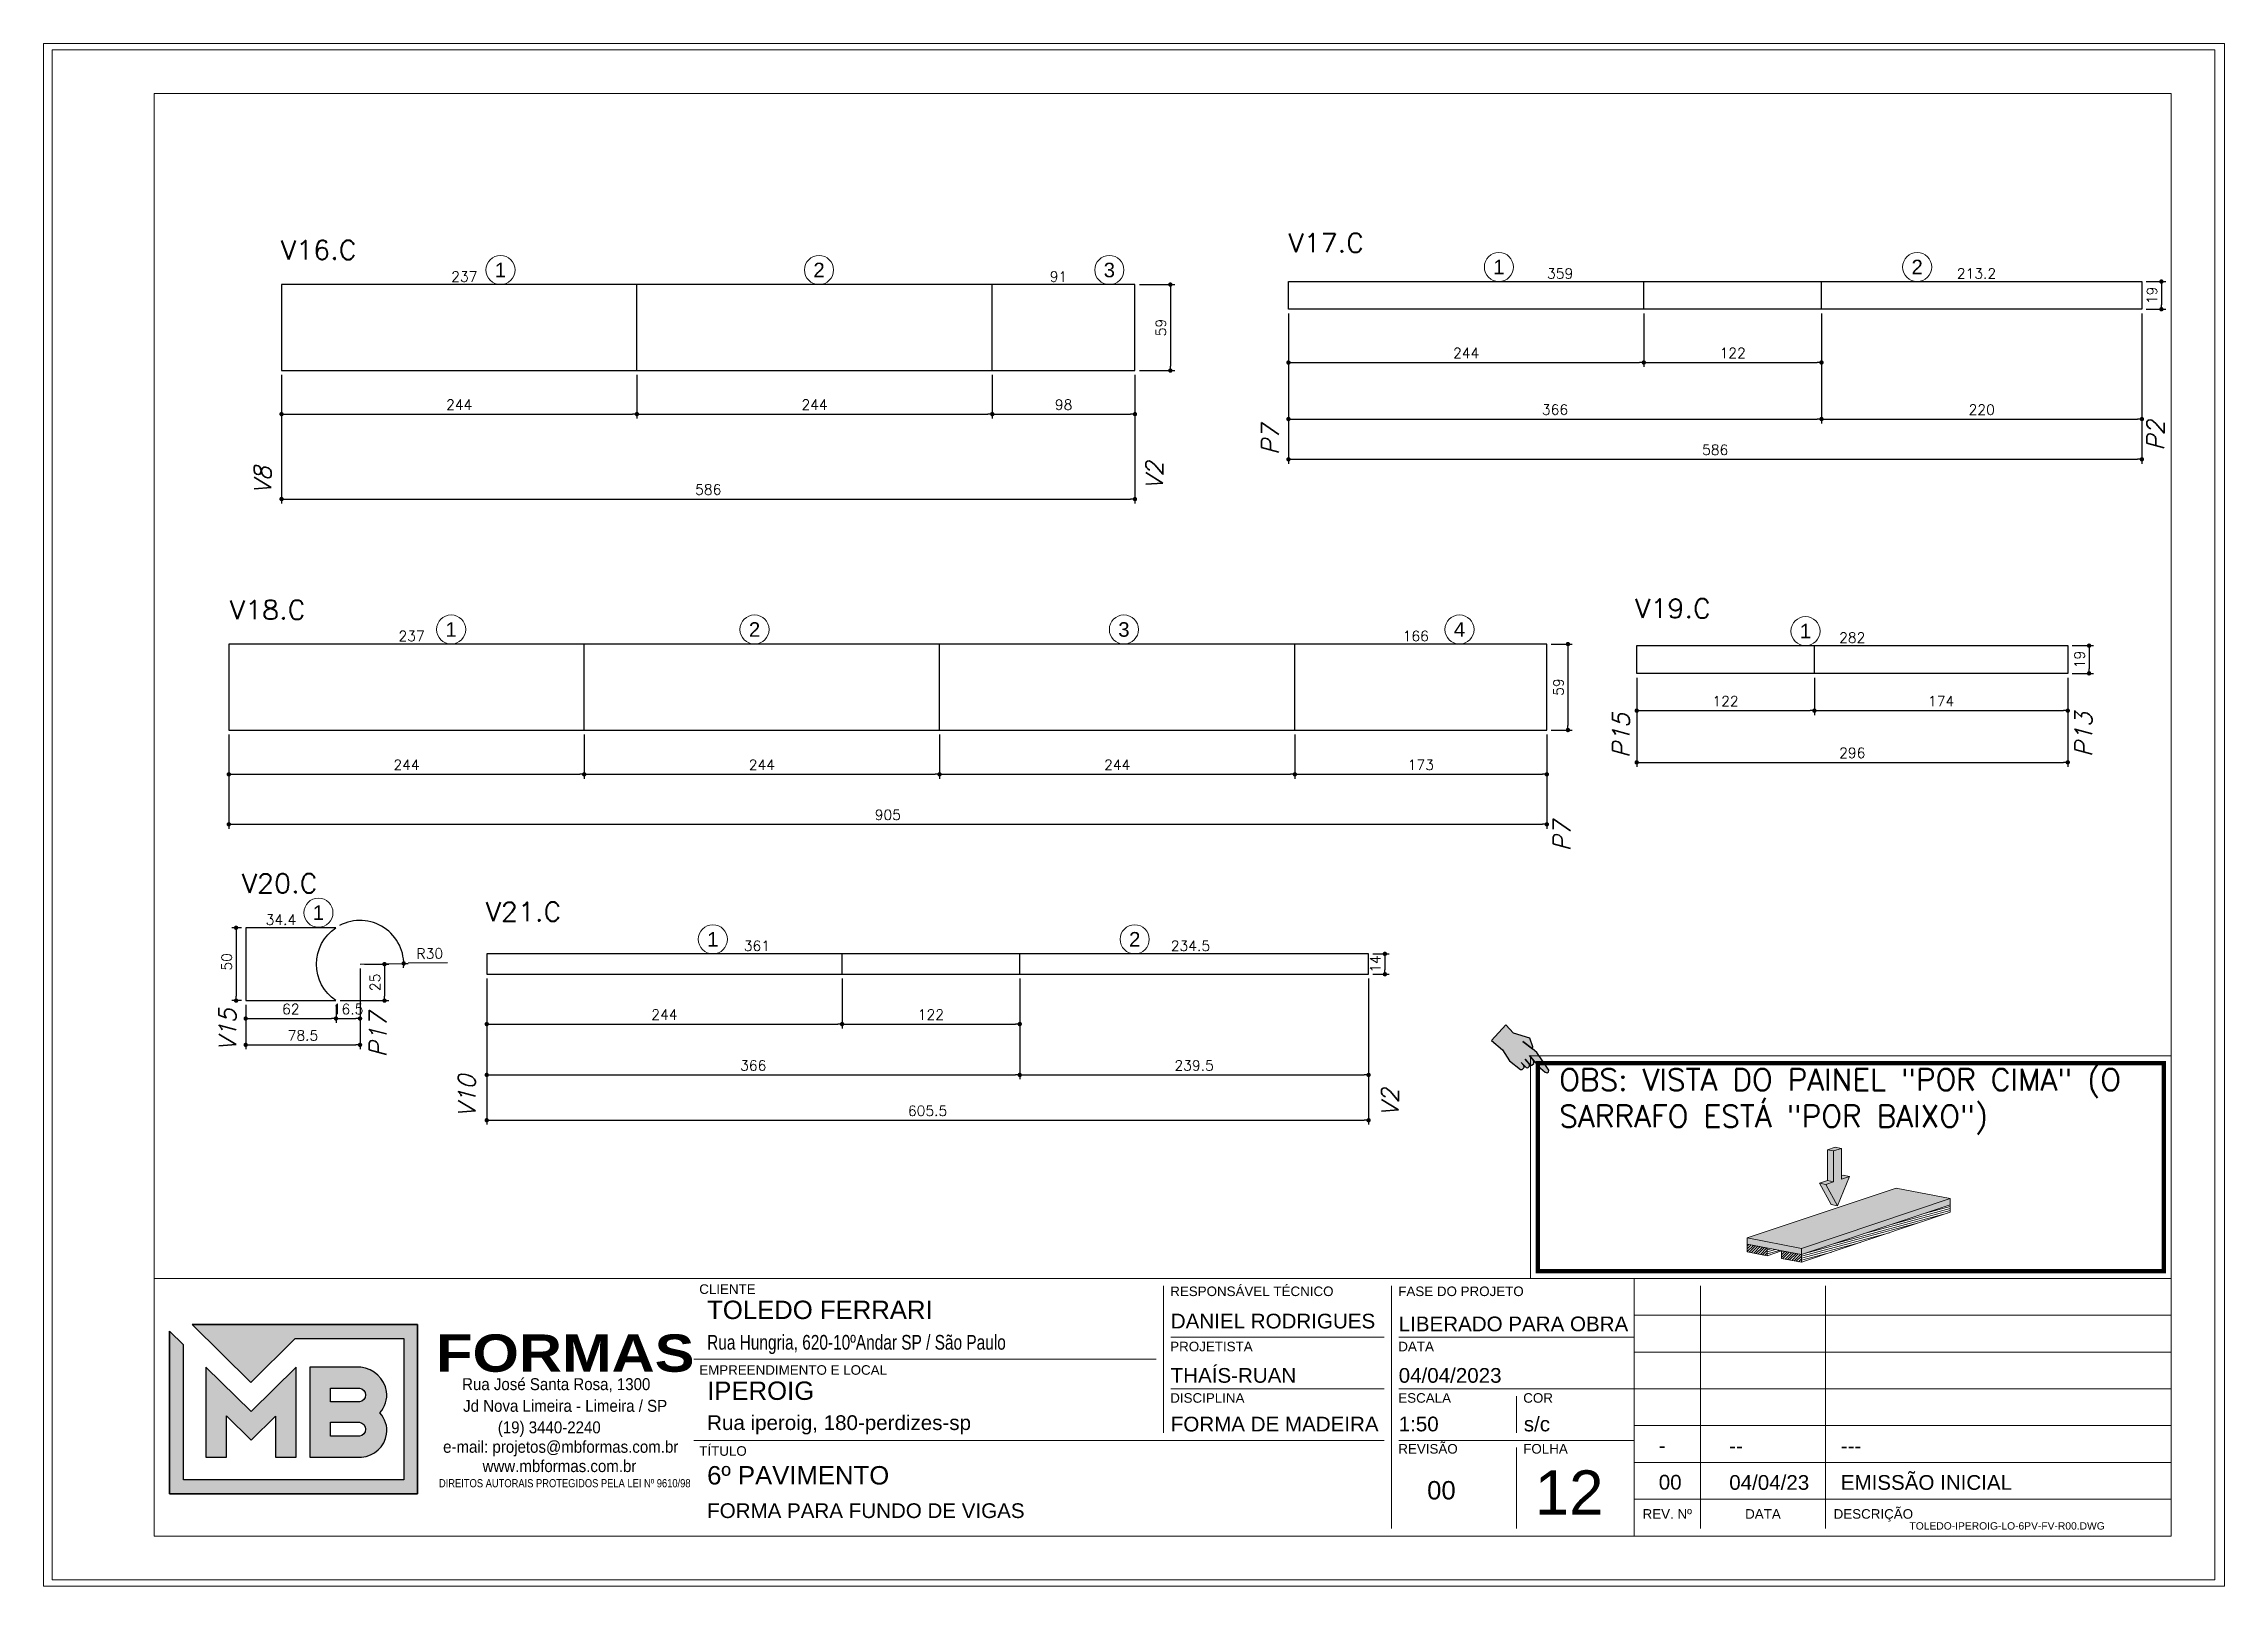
# Paper-space layout '12' of a CAD drawing. Extents: x 399.1 to 428.8, y 284.8 to 305.8.
# The model-space entities are those that its viewports show. They can reach past a viewport. Long polylines and large blocks are cut down to what shows.
import ezdxf
from ezdxf.enums import TextEntityAlignment as Align
from ezdxf.lldxf.tags import DXFTag

# ---------------------------------------------------------------- set-up
doc = ezdxf.new("R2010")
doc.units = 0
doc.header["$PDMODE"] = 2
doc.header["$PDSIZE"] = 10
doc.linetypes.add('CABLIN', pattern=[0.35, 0.25, -0.1])
doc.layers.get('0').update_dxf_attribs({"lineweight": 13})
doc.layers.get('Defpoints').update_dxf_attribs({"lineweight": 13})
for name, color, linetype, lineweight in [('contorno de painel', 7, 'Continuous', 13), ('cotas', 4, 'Continuous', 13), ('FOLHA MB', 7, 'Continuous', 13), ('HACHURACONCRETO', 7, 'Continuous', 13), ('Romaneio', 1, 'Continuous', 13), ('texto de viga', 7, 'Continuous', 13)]:
    doc.layers.add(name, color=color, linetype=linetype, lineweight=lineweight)
for name, color, linetype in [('Cota Sarrafo', 180, 'Continuous'), ('MB_LOGO', 254, 'Continuous'), ('Painéis', 200, 'Continuous'), ('REGUA-80', 111, 'Continuous'), ('TEXTO_GERAL', 7, 'Continuous'), ('va165-sec', 5, 'DASHED')]:
    doc.layers.add(name, color=color, linetype=linetype)
doc.layers.add('VIEW', color=252, linetype='Continuous', lineweight=13, plot=False)
doc.styles.add('ARIAL', font='arial.ttf', dxfattribs={"oblique": 15, "height": 25})
doc.styles.add('MB_C01', font='arial.ttf', dxfattribs={"height": 1.3})
doc.styles.add('MB_C02', font='arial.ttf', dxfattribs={"height": 2})
doc.styles.add('MB_C03', font='arial.ttf', dxfattribs={"height": 2.5})
doc.styles.add('MB_C04', font='arial.ttf', dxfattribs={"height": 6})
doc.styles.add('MB_LOGO', font='ariblk.ttf', dxfattribs={"height": 75})
doc.styles.add('MB_TEXT', font='ARIALN.TTF', dxfattribs={"height": 10})
doc.styles.add('REGUA-120', font='ROMANS.shx', dxfattribs={"height": 15})
doc.styles.add('ROMANS', font='romans.shx')
tags = doc.linetypes.add('DASHED', pattern=[0.75, 0.5, -0.25]).pattern_tags.tags
tags[6:7] = [DXFTag(74, 4), DXFTag(75, 0), DXFTag(340, '0'), DXFTag(46, 1.0), DXFTag(50, 0.0), DXFTag(44, 0.0), DXFTag(45, 0.0)]
tags[4:5] = [DXFTag(74, 4), DXFTag(75, 0), DXFTag(340, '0'), DXFTag(46, 1.0), DXFTag(50, 0.0), DXFTag(44, 0.0), DXFTag(45, 0.0)]
doc.dimstyles.new('PAINEL', dxfattribs={"dimtxt": 7, "dimasz": 3, "dimexe": 3, "dimexo": 3, "dimgap": 3, "dimtad": 1, "dimdec": 1, "dimzin": 12, "dimdsep": 46, "dimtxsty": 'ROMANS', "dimblk": 'DOT', "dimcen": 0, "dimclrd": 4, "dimclre": 4, "dimclrt": 240, "dimadec": 1, "dimazin": 3, "dimtfac": 1, "dimtdec": 1, "dimtmove": 0, "dimatfit": 3, "dimfxl": 0, "dimtolj": 1, "dimtzin": 12, "dimarcsym": 0})
doc.dimstyles.new('projeto2', dxfattribs={"dimtxt": 7, "dimasz": 5, "dimexe": 1.25, "dimexo": 2.5, "dimgap": 2, "dimtad": 1, "dimdec": 1, "dimdsep": 46, "dimtxsty": 'ROMANS', "dimblk": 'OBLIQUE', "dimcen": 10, "dimdle": 1, "dimse1": 1, "dimse2": 1, "dimsd1": 1, "dimsd2": 1, "dimclrd": 256, "dimclre": 256, "dimclrt": 3, "dimadec": 0, "dimazin": 0, "dimtfac": 1, "dimtdec": 1, "dimtmove": 0, "dimatfit": 3, "dimldrblk": 'OBLIQUE', "dimfxl": 0, "dimlwd": -1, "dimlwe": -1, "dimarcsym": 0})

psp = doc.layouts.new('12')

msp = doc.modelspace()

# ---------------------------------------------------------------- texts
at = {"layer": 'cotas', "color": 240, "insert": (-20201.86, 6004.04), "char_height": 7, "attachment_point": 9, "style": 'ROMANS'}
msp.add_mtext('\\A1;', dxfattribs=at)
at = {"layer": 'Romaneio', "color": 7, "style": 'ARIAL'}
for s, p in [('1', (-20368.57, 6131.12)), ('2', (-20149.84, 6131.12)), ('3', (-19950.48, 6131.12)), ('1', (-19683.01, 6133.17)), ('2', (-19395.83, 6133.17)), ('1', (-20402.45, 5884.41)), ('2', (-20194.11, 5884.41)), ('3', (-19940.49, 5884.41)), ('4', (-19710.1, 5884.41)), ('1', (-19472.48, 5883.3)), ('1', (-20493.57, 5690.05)), ('1', (-20222.74, 5671.77)), ('2', (-19933.07, 5671.77))]:
    msp.add_text(s, height=10, dxfattribs=at).set_placement(p, align=Align.MIDDLE_CENTER)
at = {"layer": 'texto de viga', "color": 215, "style": 'REGUA-120', "oblique": 15}
for s, p in [('P7', (-19834.16, 6004.13)), ('P2', (-19226.32, 6007.09)), ('V8', (-20525.96, 5977.23)), ('V2', (-19913.74, 5980.4)), ('P15', (-19593.35, 5796.2)), ('P13', (-19275.77, 5796.78)), ('P7', (-19633.91, 5732.08)), ('V15', (-20550.15, 5595)), ('P17', (-20446.87, 5590.72)), ('V10', (-20385.81, 5549.49)), ('V2', (-19751.93, 5550.15))]:
    msp.add_text(s, height=11.752, rotation=90, dxfattribs=at).set_placement(p)
at = {"layer": 'TEXTO_GERAL', "style": 'REGUA-120', "width": 1.05}
for s, p in [('V17.C', (-19827.66, 6143.28)), ('V16.C', (-20519.41, 6138.39)), ('V18.C', (-20554.52, 5891.41)), ('V19.C', (-19589.57, 5892.33)), ('V20.C', (-20546.28, 5703.66)), ('V21.C', (-20378.83, 5684.19))]:
    msp.add_text(s, height=13, dxfattribs=at).set_placement(p)

# ---------------------------------------------------------------- blocks, each defined once
blk = doc.blocks.new('LOGO2')
at = {"layer": 'MB_LOGO', "linetype": 'Continuous'}
h = blk.add_hatch(color=256, dxfattribs=at)
h.dxf.hatch_style = 1
h.set_gradient(color1=(242, 132, 69), color2=(247, 180, 141), rotation=90, tint=1)
h.paths.add_polyline_path([(7.48, 9.64), (10.45, 12.57), (17.71, 12.57), (17.71, 3.12), (2.97, 3.12), (2.97, 12.14), (2.04, 13.06), (2.04, 2.19), (18.64, 2.19), (18.64, 13.5), (3.56, 13.5)])
h = blk.add_hatch(color=256, dxfattribs=at)
h.dxf.hatch_style = 1
h.set_gradient(color1=(242, 132, 69), color2=(247, 180, 141), rotation=90, tint=1)
h.paths.add_polyline_path([(10.52, 4.64), (10.52, 10.66), (7.5, 7.68), (4.47, 10.66), (4.47, 4.64), (5.86, 4.64), (5.86, 7.4), (7.51, 5.78), (9.13, 7.37), (9.13, 4.64)])
h = blk.add_hatch(color=256, dxfattribs=at)
h.dxf.hatch_style = 1
h.set_gradient(color1=(242, 132, 69), color2=(247, 180, 141), rotation=90, tint=1)
h.paths.add_polyline_path([(11.42, 10.66), (11.42, 4.64), (14.89, 4.64, 0.350532), (16.57, 6.18, 0.219217), (16.12, 7.6, 0.21502), (16.57, 9.03, 0.319901), (14.85, 10.66)])
h.paths.add_polyline_path([(14.75, 8.33), (12.82, 8.33), (12.82, 9.26), (14.63, 9.26, -1)], flags=16)
h.paths.add_polyline_path([(14.75, 6.04), (12.82, 6.04), (12.82, 6.97), (14.63, 6.97, -1)], flags=16)
blk.add_lwpolyline([(3.56, 13.5), (18.64, 13.5), (18.64, 2.19), (2.04, 2.19), (2.04, 13.06)], dxfattribs=at)
at = {"layer": 'MB_LOGO', "color": 31, "linetype": 'Continuous', "true_color": 0xf7b48d}
for points in [[(10.45, 12.57), (17.71, 12.57), (17.71, 3.12), (2.97, 3.12), (2.97, 12.14), (2.04, 13.06), (2.04, 2.19), (18.64, 2.19), (18.64, 13.5), (3.56, 13.5), (7.48, 9.64)], [(4.47, 10.66), (4.47, 4.64), (5.86, 4.64), (5.86, 7.4), (7.51, 5.78), (9.13, 7.37), (9.13, 4.64), (10.52, 4.64), (10.52, 10.66), (7.5, 7.68)]]:
    blk.add_lwpolyline(points, close=True, dxfattribs=at)
for points in [[(16.57, 9.03, 0.319901), (14.85, 10.66), (11.42, 10.66), (11.42, 4.64), (14.89, 4.64, 0.350532), (16.57, 6.18, 0.219217), (16.12, 7.6, 0.21502)], [(12.82, 9.26), (14.75, 9.26, -0.880235), (14.75, 8.33), (12.82, 8.33)], [(12.82, 6.97), (14.75, 6.97, -0.880235), (14.75, 6.04), (12.82, 6.04)]]:
    blk.add_lwpolyline(points, format="xyb", close=True, dxfattribs=at)
at = {"layer": 'MB_LOGO', "color": 0, "linetype": 'Continuous', "style": 'MB_LOGO'}
blk.add_text('FORMAS', height=2.496, dxfattribs=at).set_placement((19.88, 10.35))
at = {"layer": 'MB_LOGO', "color": 0, "style": 'MB_TEXT', "width": 1.1}
for s, p in [('Rua José Santa Rosa, 1300', (21.62, 9.12)), ('Jd Nova Limeira - Limeira / SP', (21.69, 7.67)), ('(19) 3440-2240', (24.01, 6.23)), ('e-mail: projetos@mbformas.com.br', (20.35, 4.93)), ('www.mbformas.com.br', (22.99, 3.64))]:
    blk.add_text(s, height=0.7993, dxfattribs=at).set_placement(p)
at = {"layer": 'MB_LOGO', "color": 252, "style": 'MB_TEXT'}
blk.add_text('DIREITOS AUTORAIS PROTEGIDOS PELA LEI Nº 9610/98', height=0.546, dxfattribs=at).set_placement((20.07, 2.62))
blk = doc.blocks.new('A$Ceb89ac90')
at = {"color": 1}
for p, q in [((1086.3, 356.7), (70, 356.7)), ((763, 351.7), (763, 250.7)), ((919.6, 351.7), (919.6, 185)), ((1086.3, 356.7), (1086.3, 179.9)), ((1455, 356.7), (1086.3, 356.7)), ((1131.8, 185), (1131.8, 351.7)), ((1217.6, 351.7), (1217.6, 185)), ((1455, 331.5), (1086.3, 331.5)), ((914.6, 316.3), (768.1, 316.3)), ((1086.3, 316.3), (924.7, 316.3)), ((758, 301.2), (440.7, 301.2)), ((1455, 306.2), (1086.3, 306.2)), ((914.6, 281), (768.1, 281)), ((1086.3, 281), (924.7, 281)), ((1005.5, 275.9), (1005.5, 250.7)), ((1455, 281), (1086.3, 281)), ((1455, 255.7), (1086.3, 255.7)), ((914.6, 245.6), (440.7, 245.6)), ((1086.3, 245.6), (924.7, 245.6)), ((1005.5, 240.6), (1005.5, 185)), ((1455, 230.4), (1086.3, 230.4)), ((1455, 205.2), (1086.3, 205.2))]:
    blk.add_line(p, q, dxfattribs=at)
for points in [[(0, 1199.9), (0, 149.9), (1485, 149.9), (1485, 1199.9)], [(70, 1169.9), (70, 179.9), (1455, 179.9), (1455, 1169.9)]]:
    blk.add_lwpolyline(points, close=True, dxfattribs=at)
at = {"xscale": 10.25810868844649, "yscale": 10.25810868844649, "zscale": 10.25810868844649}
blk.add_blockref('LOGO2', (59.7, 186.5), dxfattribs=at)
at = {"color": 6, "style": 'MB_C01'}
for s, height, p in [('CLIENTE', 6.57, (444.3, 346.1)), ('RESPONSÁVEL TÉCNICO', 6.566, (767.7, 344.6)), ('FASE DO PROJETO', 6.566, (924.3, 344.6)), ('PROJETISTA', 6.57, (767.7, 306.7)), ('DATA', 6.57, (924.3, 306.7)), ('EMPREENDIMENTO E LOCAL', 6.566, (444.3, 290.6)), ('DISCIPLINA', 6.57, (767.7, 271.4)), ('ESCALA', 6.57, (924.3, 271.4)), ('COR', 6.57, (1010.1, 271.4)), ('TÍTULO', 6.57, (444.3, 235)), ('REVISÃO', 6.57, (924.3, 236.5)), ('FOLHA', 6.57, (1010.1, 236.5))]:
    blk.add_text(s, height=height, dxfattribs=at).set_placement(p)
at = {"color": 5, "style": 'MB_C02'}
for s, p in [('DANIEL RODRIGUES', (768.1, 322.4)), ('FORMA DE MADEIRA', (768.1, 251.7))]:
    blk.add_text(s, height=10.102, dxfattribs=at).set_placement(p)
at = {"color": 6, "style": 'MB_C01'}
for s, p in [('REV. Nº', (1109, 195.1)), ('DATA', (1174.7, 195.1)), ('DESCRIÇÃO', (1250.5, 195.1))]:
    blk.add_text(s, height=6.57, dxfattribs=at).set_placement(p, align=Align.MIDDLE_CENTER)
at = {"insert": (1275.3, 189.4), "char_height": 5.051, "width": 210.818, "attachment_point": 1, "style": 'MB_C04'}
blk.add_mtext('TOLEDO-IPEROIG-LO-6PV-FV-R00.DWG', dxfattribs=at)
at = {"color": 5}
for tag, p, height, style in [('REV_05', (1103.1, 338.1), 10.1, 'MB_C02'), ('DATA_REV_05', (1151.5, 337.9), 10.1, 'MB_C02'), ('INFO_REV_05', (1228.1, 337.9), 10.1, 'MB_C02'), ('CLIENTE', (449.7, 328.8), 12.6, 'MB_C03'), ('FASE', (924.6, 320.5), 10.1, 'MB_C02'), ('REV_04', (1103.1, 312.8), 10.1, 'MB_C02'), ('DATA_REV_04', (1151.5, 312.7), 10.1, 'MB_C02'), ('INFO_REV_04', (1228.1, 312.7), 10.1, 'MB_C02'), ('OBRA', (449.7, 273.3), 12.6, 'MB_C03'), ('PROJETISTA', (768, 285.1), 10.1, 'MB_C02'), ('DATA', (924.6, 285.1), 10.1, 'MB_C02'), ('REV_03', (1103.1, 287.6), 10.1, 'MB_C02'), ('DATA_REV_03', (1151.5, 287.4), 10.1, 'MB_C02'), ('INFO_REV_03', (1228.1, 287.4), 10.1, 'MB_C02'), ('REV_02', (1103.1, 262.3), 10.1, 'MB_C02'), ('DATA_REV_02', (1151.5, 262.1), 10.1, 'MB_C02'), ('INFO_REV_02', (1228.1, 262.1), 10.1, 'MB_C02'), ('ESC', (924.6, 251.8), 10.1, 'MB_C02'), ('COR', (1010.5, 251.8), 10.1, 'MB_C02'), ('REV_01', (1103.1, 237.1), 10.1, 'MB_C02'), ('DATA_REV_01', (1151.5, 236.9), 10.1, 'MB_C02'), ('INFO_REV_01', (1228.1, 236.9), 10.1, 'MB_C02'), ('PAVIMENTO', (449.7, 215.3), 12.6, 'MB_C03'), ('FL', (1018.1, 194.7), 30.3, 'MB_C04'), ('REV', (944.1, 205), 12.6, 'MB_C03'), ('REV_00', (1103.1, 211.8), 10.1, 'MB_C02'), ('DATA_REV_00', (1151.5, 211.6), 10.1, 'MB_C02'), ('EMISSÃO_INICIAL', (1228.1, 211.6), 10.1, 'MB_C02')]:
    blk.add_attdef(tag, p, '', height=height, dxfattribs=dict(at, style=style))
at = {"color": 6, "style": 'MB_C02'}
for tag, p in [('ENDEREÇO_CLIENTE', (449.7, 307.8)), ('ENDEREÇO_OBRA', (449.7, 252.7)), ('TIPO_DE_PROJETO', (449.7, 192.3))]:
    blk.add_attdef(tag, p, '', height=10.1, dxfattribs=at)
blk = doc.blocks.new('INDICADOR')
at = {"layer": 'va165-sec', "ltscale": 100}
blk.add_hatch(color=61, dxfattribs=at).paths.add_polyline_path([(-59.7, -24.5), (-37.5, -24.3), (-35.4, -22.8), (-34.7, -18.5), (-36.9, -15.9), (-32.1, -16.5), (-29.9, -15.1), (-29.3, -11.2), (-31.5, -8.9), (-29.5, -9.3), (-27.5, -7.7), (-26.6, -3.4), (-28.9, -0.4), (-18.5, -2.8), (-3.7, -3.1), (-0.7, -1.9), (0, 0), (-1.3, 2.8), (-2.9, 3.5), (-33.7, 13.2), (-42.6, 13.1), (-44, 16), (-56.7, 23.9), (-82.1, 13.8), (-99.5, 16.7), (-102.1, -17), (-79.1, -17.5)])
at = {"layer": 'REGUA-80', "color": 1}
blk.add_lwpolyline([(-102.1, -17), (-79.1, -17.5), (-59.7, -24.5), (-37.5, -24.3), (-35.4, -22.8), (-34.7, -18.5), (-36.9, -15.9), (-43.1, -15.1), (-32.1, -16.5), (-29.9, -15.1), (-29.3, -11.2), (-31.5, -8.9), (-41.5, -7), (-29.5, -9.3), (-27.5, -7.7), (-26.6, -3.4), (-28.9, -0.4), (-39.8, 2.2), (-18.5, -2.8), (-3.7, -3.1), (-0.7, -1.9), (0, 0), (-1.3, 2.8), (-2.9, 3.5), (-33.7, 13.2), (-42.6, 13.1), (-61.9, 12.9), (-42.6, 13.1), (-44, 16), (-56.7, 23.9), (-82.1, 13.8), (-99.5, 16.7), (-102.1, -17)], dxfattribs=at)
blk = doc.blocks.new('DEDADA')
at = {"linetype": 'Continuous', "ltscale": 100, "xscale": 0.5000000000004939, "yscale": 0.5000000000004939, "zscale": 0.5000000000004939, "rotation": 321.5463332659798}
blk.add_blockref('INDICADOR', (63.1, 17), dxfattribs=at)
blk = doc.blocks.new('FDSFSDFSDF')
at = {"layer": 'HACHURACONCRETO'}
h = blk.add_hatch(color=1, dxfattribs=at)
h.dxf.hatch_style = 1
h.paths.add_polyline_path([(-20956.4, 7327.5), (-20960.7, 7328.3), (-20960.7, 7307.2), (-20956.4, 7306.3)], flags=17)
h.paths.add_polyline_path([(-20951, 7329.3), (-20956.4, 7327.5), (-20956.4, 7306.3), (-20961.8, 7304.5), (-20953.7, 7289.8), (-20945.6, 7310), (-20951, 7308.2)])
h.paths.add_polyline_path([(-20961.8, 7304.5), (-20966.1, 7305.3), (-20958, 7290.7), (-20953.7, 7289.8)])
h.paths.add_polyline_path([(-20956.4, 7306.3), (-20960.7, 7307.2), (-20966.1, 7305.3), (-20961.8, 7304.5)])
h.paths.add_polyline_path([(-20945.6, 7310), (-20949.9, 7310.8), (-20951, 7310.4), (-20951, 7308.2)], flags=17)
h.paths.add_polyline_path([(-20951, 7329.3), (-20955.3, 7330.1), (-20960.7, 7328.3), (-20956.4, 7327.5)])
h = blk.add_hatch(color=253, dxfattribs=at)
h.dxf.hatch_style = 1
h.paths.add_polyline_path([(-20876.3, 7294.9), (-20913.5, 7302), (-21015.7, 7267.8), (-20978.5, 7260.6)])
h.paths.add_polyline_path([(-21015.7, 7267.8), (-21015.7, 7263.5), (-20978.5, 7256.4), (-20978.5, 7260.6)])
h.paths.add_polyline_path([(-20876.3, 7290.6), (-20876.3, 7294.9), (-20978.5, 7260.6), (-20978.5, 7256.4)])
h = blk.add_hatch(dxfattribs=at)
h.set_pattern_fill('ANSI31', color=252, scale=0.409149, angle=150)
h.set_pattern_definition([(195, (7609.989, -2957.4306), (0.336218163, -1.254783266), [])])
h.paths.add_polyline_path([(-20992.2, 7258.9), (-20992.2, 7259), (-21002, 7260.9), (-21002, 7255.6)])
h.paths.add_polyline_path([(-20876.3, 7285.4), (-20876.3, 7290.6), (-20978.5, 7256.4), (-20978.5, 7251.1)])
h = blk.add_hatch(dxfattribs=at)
h.set_pattern_fill('ANSI31', color=252, scale=0.409149)
h.set_pattern_definition([(45, (7609.989, -2957.4306), (-0.918565103, 0.918565103), [])])
h.paths.add_polyline_path([(-21002, 7260.9), (-21015.7, 7263.5), (-21015.7, 7258.3), (-21002, 7255.6)])
h.paths.add_polyline_path([(-20978.5, 7256.4), (-20992.2, 7259), (-20992.2, 7253.8), (-20978.5, 7251.1)])
at = {"color": 0, "linetype": 'Continuous', "lineweight": 0, "extrusion": (5.55112e-17, 0.967349, 0.253449)}
for p, q in [((-20960.7, 7328.3), (-20955.3, 7330.1)), ((-20956.4, 7327.5), (-20960.7, 7328.3)), ((-20960.7, 7307.2), (-20960.7, 7328.3)), ((-20951, 7329.3), (-20956.4, 7327.5)), ((-20956.4, 7327.5), (-20956.4, 7306.3)), ((-20951, 7329.3), (-20955.3, 7330.1)), ((-20951, 7308.2), (-20951, 7329.3)), ((-20953.7, 7289.8), (-20945.6, 7310)), ((-20951, 7310.4), (-20949.9, 7310.8)), ((-20945.6, 7310), (-20951, 7308.2)), ((-20945.6, 7310), (-20949.9, 7310.8)), ((-20913.5, 7302), (-21015.7, 7267.8)), ((-20978.5, 7260.6), (-20876.3, 7294.9)), ((-20966.1, 7305.3), (-20960.7, 7307.2)), ((-20961.8, 7304.5), (-20966.1, 7305.3)), ((-20958, 7290.7), (-20966.1, 7305.3)), ((-20956.4, 7306.3), (-20961.8, 7304.5)), ((-20961.8, 7304.5), (-20953.7, 7289.8)), ((-20956.4, 7306.3), (-20960.7, 7307.2)), ((-20876.3, 7294.9), (-20913.5, 7302)), ((-20876.3, 7290.6), (-20876.3, 7294.9)), ((-20876.3, 7290.6), (-20978.5, 7256.4)), ((-20876.3, 7290.6), (-20978.5, 7256.4)), ((-20876.3, 7285.4), (-20978.5, 7251.1)), ((-20953.7, 7289.8), (-20958, 7290.7)), ((-20876.3, 7290.6), (-20876.3, 7285.4)), ((-21015.7, 7267.8), (-20978.5, 7260.6)), ((-21015.7, 7263.5), (-21015.7, 7267.8)), ((-21015.7, 7263.5), (-21015.7, 7258.3)), ((-21015.7, 7263.5), (-21002, 7260.9)), ((-20978.5, 7256.4), (-21015.7, 7263.5)), ((-21002, 7255.6), (-21015.7, 7258.3)), ((-21002, 7260.9), (-21002, 7255.6)), ((-20992.2, 7258.9), (-21002, 7255.6)), ((-20978.5, 7256.4), (-20992.2, 7259)), ((-20992.2, 7259), (-20992.2, 7253.8)), ((-20978.5, 7251.1), (-20992.2, 7253.8)), ((-20978.5, 7256.4), (-20978.5, 7260.6)), ((-20978.5, 7256.4), (-20978.5, 7251.1))]:
    blk.add_line(p, q, dxfattribs=at)
blk.add_lwpolyline([(-21164.5, 7392.8), (-20724.6, 7392.8), (-20724.6, 7240), (-21164.5, 7240)], close=True)
at = {"const_width": 3}
blk.add_lwpolyline([(-21159.5, 7387.8), (-20729.6, 7387.8), (-20729.6, 7245), (-21159.5, 7245)], close=True, dxfattribs=at)
at = {"lineweight": 5, "xscale": 0.8622490710097133, "yscale": 0.8622490710097133, "zscale": 0.2874163570032379}
blk.add_blockref('DEDADA', (-21206.7, 7367), dxfattribs=at)
at = {"layer": 'contorno de painel', "linetype": 'CABLIN', "insert": (-21144.8, 7383.9), "char_height": 15, "attachment_point": 1, "style": 'ROMANS'}
blk.add_mtext_dynamic_manual_height_columns('OBS: VISTA DO PAINEL "POR CIMA" (O SARRAFO ESTÁ "POR BAIXO")', width=429.807, gutter_width=45, heights=[0], dxfattribs=at)
blk = doc.blocks.new('_Dot')
at = {"color": 0, "linetype": 'ByBlock', "lineweight": -2}
blk.add_line((-0.5, 0), (-1, 0), dxfattribs=at)
at = {"color": 0, "linetype": 'ByBlock', "const_width": 0.5}
blk.add_lwpolyline([(-0.25, 0, 1), (0.25, 0, 1)], format="xyb", close=True, dxfattribs=at)
blk = doc.blocks.new('*D852')
at = {"layer": 'cotas', "color": 4, "lineweight": -2, "transparency": 16777216}
for p, q in [((-20518.9, 6059.1), (-20518.9, 5970.9)), ((-19932.9, 6059.1), (-19932.9, 5970.9)), ((-20515.9, 5973.9), (-19935.9, 5973.9))]:
    blk.add_line(p, q, dxfattribs=at)
at = {"layer": 'Defpoints', "color": 0, "transparency": 16777216}
for p in [(-20518.9, 6062.1), (-19932.9, 6062.1), (-19932.9, 5973.9)]:
    blk.add_point(p, dxfattribs=at)
at = {"layer": 'cotas', "color": 4, "lineweight": -2, "transparency": 16777216, "xscale": 3, "yscale": 3, "zscale": 3, "rotation": 180}
blk.add_blockref('_Dot', (-20518.9, 5973.9), dxfattribs=at)
at = {"layer": 'cotas', "color": 4, "lineweight": -2, "transparency": 16777216, "xscale": 3, "yscale": 3, "zscale": 3}
blk.add_blockref('_Dot', (-19932.9, 5973.9), dxfattribs=at)
at = {"layer": 'cotas', "color": 240, "transparency": 16777216, "insert": (-20225.9, 5980.4), "char_height": 7, "attachment_point": 5, "style": 'ROMANS'}
blk.add_mtext('\\A1;586', dxfattribs=at)
blk = doc.blocks.new('*D853')
at = {"layer": 'cotas', "color": 4, "lineweight": -2, "transparency": 16777216}
for p, q in [((-19929.9, 6121.1), (-19905.6, 6121.1)), ((-19908.6, 6118.1), (-19908.6, 6065.1)), ((-19929.9, 6062.1), (-19905.6, 6062.1))]:
    blk.add_line(p, q, dxfattribs=at)
at = {"layer": 'Defpoints', "color": 0, "transparency": 16777216}
for p in [(-19932.9, 6121.1), (-19932.9, 6062.1), (-19908.6, 6062.1)]:
    blk.add_point(p, dxfattribs=at)
at = {"layer": 'cotas', "color": 4, "lineweight": -2, "transparency": 16777216, "xscale": 3, "yscale": 3, "zscale": 3}
for p, rotation in [((-19908.6, 6121.1), 90), ((-19908.6, 6062.1), 270)]:
    blk.add_blockref('_Dot', p, dxfattribs=dict(at, rotation=rotation))
at = {"layer": 'cotas', "color": 240, "transparency": 16777216, "insert": (-19915.1, 6091.6), "char_height": 7, "attachment_point": 5, "rotation": 90, "style": 'ROMANS'}
blk.add_mtext('\\A1;59', dxfattribs=at)
blk = doc.blocks.new('*D854')
at = {"layer": 'cotas', "color": 4, "lineweight": -2, "transparency": 16777216}
for p, q in [((-20518.9, 6059.1), (-20518.9, 6029.2)), ((-20274.9, 6059.1), (-20274.9, 6029.2)), ((-20515.9, 6032.2), (-20277.9, 6032.2))]:
    blk.add_line(p, q, dxfattribs=at)
at = {"layer": 'Defpoints', "color": 0, "transparency": 16777216}
for p in [(-20518.9, 6062.1), (-20274.9, 6062.1), (-20274.9, 6032.2)]:
    blk.add_point(p, dxfattribs=at)
at = {"layer": 'cotas', "color": 4, "lineweight": -2, "transparency": 16777216, "xscale": 3, "yscale": 3, "zscale": 3, "rotation": 180}
blk.add_blockref('_Dot', (-20518.9, 6032.2), dxfattribs=at)
at = {"layer": 'cotas', "color": 4, "lineweight": -2, "transparency": 16777216, "xscale": 3, "yscale": 3, "zscale": 3}
blk.add_blockref('_Dot', (-20274.9, 6032.2), dxfattribs=at)
at = {"layer": 'cotas', "color": 240, "transparency": 16777216, "insert": (-20396.9, 6038.7), "char_height": 7, "attachment_point": 5, "style": 'ROMANS'}
blk.add_mtext('\\A1;244', dxfattribs=at)
blk = doc.blocks.new('*D855')
at = {"layer": 'cotas', "color": 4, "lineweight": -2, "transparency": 16777216}
for p, q in [((-20274.9, 6059.1), (-20274.9, 6029.2)), ((-20030.9, 6059.1), (-20030.9, 6029.2)), ((-20271.9, 6032.2), (-20033.9, 6032.2))]:
    blk.add_line(p, q, dxfattribs=at)
at = {"layer": 'Defpoints', "color": 0, "transparency": 16777216}
for p in [(-20274.9, 6062.1), (-20030.9, 6062.1), (-20030.9, 6032.2)]:
    blk.add_point(p, dxfattribs=at)
at = {"layer": 'cotas', "color": 4, "lineweight": -2, "transparency": 16777216, "xscale": 3, "yscale": 3, "zscale": 3, "rotation": 180}
blk.add_blockref('_Dot', (-20274.9, 6032.2), dxfattribs=at)
at = {"layer": 'cotas', "color": 4, "lineweight": -2, "transparency": 16777216, "xscale": 3, "yscale": 3, "zscale": 3}
blk.add_blockref('_Dot', (-20030.9, 6032.2), dxfattribs=at)
at = {"layer": 'cotas', "color": 240, "transparency": 16777216, "insert": (-20152.9, 6038.7), "char_height": 7, "attachment_point": 5, "style": 'ROMANS'}
blk.add_mtext('\\A1;244', dxfattribs=at)
blk = doc.blocks.new('*D856')
at = {"layer": 'cotas', "color": 4, "lineweight": -2, "transparency": 16777216}
for p, q in [((-20030.9, 6059.1), (-20030.9, 6029.2)), ((-19932.9, 6059.1), (-19932.9, 6029.2)), ((-20027.9, 6032.2), (-19935.9, 6032.2))]:
    blk.add_line(p, q, dxfattribs=at)
at = {"layer": 'Defpoints', "color": 0, "transparency": 16777216}
for p in [(-20030.9, 6062.1), (-19932.9, 6062.1), (-19932.9, 6032.2)]:
    blk.add_point(p, dxfattribs=at)
at = {"layer": 'cotas', "color": 4, "lineweight": -2, "transparency": 16777216, "xscale": 3, "yscale": 3, "zscale": 3, "rotation": 180}
blk.add_blockref('_Dot', (-20030.9, 6032.2), dxfattribs=at)
at = {"layer": 'cotas', "color": 4, "lineweight": -2, "transparency": 16777216, "xscale": 3, "yscale": 3, "zscale": 3}
blk.add_blockref('_Dot', (-19932.9, 6032.2), dxfattribs=at)
at = {"layer": 'cotas', "color": 240, "transparency": 16777216, "insert": (-19981.9, 6038.7), "char_height": 7, "attachment_point": 5, "style": 'ROMANS'}
blk.add_mtext('\\A1;98', dxfattribs=at)
blk = doc.blocks.new('*D857')
at = {"layer": 'cotas', "color": 4, "lineweight": -2, "transparency": 16777216}
for p, q in [((-19827.5, 6101.2), (-19827.5, 5998.2)), ((-19241.5, 6101.2), (-19241.5, 5998.2)), ((-19824.5, 6001.2), (-19244.5, 6001.2))]:
    blk.add_line(p, q, dxfattribs=at)
at = {"layer": 'Defpoints', "color": 0, "transparency": 16777216}
for p in [(-19827.5, 6104.2), (-19241.5, 6104.2), (-19241.5, 6001.2)]:
    blk.add_point(p, dxfattribs=at)
at = {"layer": 'cotas', "color": 4, "lineweight": -2, "transparency": 16777216, "xscale": 3, "yscale": 3, "zscale": 3, "rotation": 180}
blk.add_blockref('_Dot', (-19827.5, 6001.2), dxfattribs=at)
at = {"layer": 'cotas', "color": 4, "lineweight": -2, "transparency": 16777216, "xscale": 3, "yscale": 3, "zscale": 3}
blk.add_blockref('_Dot', (-19241.5, 6001.2), dxfattribs=at)
at = {"layer": 'cotas', "color": 240, "transparency": 16777216, "insert": (-19534.5, 6007.7), "char_height": 7, "attachment_point": 5, "style": 'ROMANS'}
blk.add_mtext('\\A1;586', dxfattribs=at)
blk = doc.blocks.new('*D858')
at = {"layer": 'cotas', "color": 4, "lineweight": -2, "transparency": 16777216}
for p, q in [((-19238.5, 6123.2), (-19225.1, 6123.2)), ((-19228.1, 6120.2), (-19228.1, 6107.2)), ((-19238.5, 6104.2), (-19225.1, 6104.2))]:
    blk.add_line(p, q, dxfattribs=at)
at = {"layer": 'Defpoints', "color": 0, "transparency": 16777216}
for p in [(-19241.5, 6123.2), (-19241.5, 6104.2), (-19228.1, 6104.2)]:
    blk.add_point(p, dxfattribs=at)
at = {"layer": 'cotas', "color": 4, "lineweight": -2, "transparency": 16777216, "xscale": 3, "yscale": 3, "zscale": 3}
for p, rotation in [((-19228.1, 6123.2), 90), ((-19228.1, 6104.2), 270)]:
    blk.add_blockref('_Dot', p, dxfattribs=dict(at, rotation=rotation))
at = {"layer": 'cotas', "color": 240, "transparency": 16777216, "insert": (-19234.6, 6113.7), "char_height": 7, "attachment_point": 5, "rotation": 90, "style": 'ROMANS'}
blk.add_mtext('\\A1;19', dxfattribs=at)
blk = doc.blocks.new('*D859')
at = {"layer": 'cotas', "color": 4, "lineweight": -2, "transparency": 16777216}
for p, q in [((-19827.5, 6101.2), (-19827.5, 6064.6)), ((-19583.5, 6101.2), (-19583.5, 6064.6)), ((-19824.5, 6067.6), (-19586.5, 6067.6))]:
    blk.add_line(p, q, dxfattribs=at)
at = {"layer": 'Defpoints', "color": 0, "transparency": 16777216}
for p in [(-19827.5, 6104.2), (-19583.5, 6104.2), (-19583.5, 6067.6)]:
    blk.add_point(p, dxfattribs=at)
at = {"layer": 'cotas', "color": 4, "lineweight": -2, "transparency": 16777216, "xscale": 3, "yscale": 3, "zscale": 3, "rotation": 180}
blk.add_blockref('_Dot', (-19827.5, 6067.6), dxfattribs=at)
at = {"layer": 'cotas', "color": 4, "lineweight": -2, "transparency": 16777216, "xscale": 3, "yscale": 3, "zscale": 3}
blk.add_blockref('_Dot', (-19583.5, 6067.6), dxfattribs=at)
at = {"layer": 'cotas', "color": 240, "transparency": 16777216, "insert": (-19705.5, 6074.1), "char_height": 7, "attachment_point": 5, "style": 'ROMANS'}
blk.add_mtext('\\A1;244', dxfattribs=at)
blk = doc.blocks.new('*D860')
at = {"layer": 'cotas', "color": 4, "lineweight": -2, "transparency": 16777216}
for p, q in [((-19583.5, 6101.2), (-19583.5, 6064.6)), ((-19461.5, 6101.2), (-19461.5, 6064.6)), ((-19580.5, 6067.6), (-19464.5, 6067.6))]:
    blk.add_line(p, q, dxfattribs=at)
at = {"layer": 'Defpoints', "color": 0, "transparency": 16777216}
for p in [(-19583.5, 6104.2), (-19461.5, 6104.2), (-19461.5, 6067.6)]:
    blk.add_point(p, dxfattribs=at)
at = {"layer": 'cotas', "color": 4, "lineweight": -2, "transparency": 16777216, "xscale": 3, "yscale": 3, "zscale": 3, "rotation": 180}
blk.add_blockref('_Dot', (-19583.5, 6067.6), dxfattribs=at)
at = {"layer": 'cotas', "color": 4, "lineweight": -2, "transparency": 16777216, "xscale": 3, "yscale": 3, "zscale": 3}
blk.add_blockref('_Dot', (-19461.5, 6067.6), dxfattribs=at)
at = {"layer": 'cotas', "color": 240, "transparency": 16777216, "insert": (-19522.5, 6074.1), "char_height": 7, "attachment_point": 5, "style": 'ROMANS'}
blk.add_mtext('\\A1;122', dxfattribs=at)
blk = doc.blocks.new('*D861')
at = {"layer": 'cotas', "color": 4, "lineweight": -2, "transparency": 16777216}
for p, q in [((-19461.5, 6101.2), (-19461.5, 6025.8)), ((-19241.5, 6101.2), (-19241.5, 6025.8)), ((-19458.5, 6028.8), (-19244.5, 6028.8))]:
    blk.add_line(p, q, dxfattribs=at)
at = {"layer": 'Defpoints', "color": 0, "transparency": 16777216}
for p in [(-19461.5, 6104.2), (-19241.5, 6104.2), (-19241.5, 6028.8)]:
    blk.add_point(p, dxfattribs=at)
at = {"layer": 'cotas', "color": 4, "lineweight": -2, "transparency": 16777216, "xscale": 3, "yscale": 3, "zscale": 3, "rotation": 180}
blk.add_blockref('_Dot', (-19461.5, 6028.8), dxfattribs=at)
at = {"layer": 'cotas', "color": 4, "lineweight": -2, "transparency": 16777216, "xscale": 3, "yscale": 3, "zscale": 3}
blk.add_blockref('_Dot', (-19241.5, 6028.8), dxfattribs=at)
at = {"layer": 'cotas', "color": 240, "transparency": 16777216, "insert": (-19351.5, 6035.3), "char_height": 7, "attachment_point": 5, "style": 'ROMANS'}
blk.add_mtext('\\A1;220', dxfattribs=at)
blk = doc.blocks.new('*D862')
at = {"layer": 'Defpoints', "color": 0, "transparency": 16777216}
for p in [(-19820.5, 6123.2), (-19461.5, 6123.2), (-19461.5, 6123.2)]:
    blk.add_point(p, dxfattribs=at)
at = {"layer": 'Cota Sarrafo', "color": 3, "transparency": 16777216, "insert": (-19641, 6128.7), "char_height": 7, "attachment_point": 5, "style": 'ROMANS'}
blk.add_mtext('359', dxfattribs=at)
blk = doc.blocks.new('_OBLIQUE')
at = {"color": 0, "linetype": 'ByBlock', "lineweight": -2}
for p, q in [((0, 0), (-1, 0)), ((-0.5, -0.5), (0.5, 0.5))]:
    blk.add_line(p, q, dxfattribs=at)
blk = doc.blocks.new('*D863')
at = {"layer": 'Defpoints', "color": 0, "transparency": 16777216}
for p in [(-19461.7, 6123.9), (-19248.5, 6123.2), (-19248.5, 6123.2)]:
    blk.add_point(p, dxfattribs=at)
at = {"layer": 'Cota Sarrafo', "color": 3, "transparency": 16777216, "insert": (-19355.1, 6128.7), "char_height": 7, "attachment_point": 5, "style": 'ROMANS'}
blk.add_mtext('213.2', dxfattribs=at)
blk = doc.blocks.new('*D864')
at = {"layer": 'cotas', "color": 4, "lineweight": -2, "transparency": 16777216}
for p, q in [((-19827.5, 6101.2), (-19827.5, 6025.8)), ((-19461.5, 6101.2), (-19461.5, 6025.8)), ((-19824.5, 6028.8), (-19464.5, 6028.8))]:
    blk.add_line(p, q, dxfattribs=at)
at = {"layer": 'Defpoints', "color": 0, "transparency": 16777216}
for p in [(-19827.5, 6104.2), (-19461.5, 6104.2), (-19461.5, 6028.8)]:
    blk.add_point(p, dxfattribs=at)
at = {"layer": 'cotas', "color": 4, "lineweight": -2, "transparency": 16777216, "xscale": 3, "yscale": 3, "zscale": 3, "rotation": 180}
blk.add_blockref('_Dot', (-19827.5, 6028.8), dxfattribs=at)
at = {"layer": 'cotas', "color": 4, "lineweight": -2, "transparency": 16777216, "xscale": 3, "yscale": 3, "zscale": 3}
blk.add_blockref('_Dot', (-19461.5, 6028.8), dxfattribs=at)
at = {"layer": 'cotas', "color": 240, "transparency": 16777216, "insert": (-19644.5, 6035.3), "char_height": 7, "attachment_point": 5, "style": 'ROMANS'}
blk.add_mtext('\\A1;366', dxfattribs=at)
blk = doc.blocks.new('*D865')
at = {"layer": 'cotas', "color": 4, "lineweight": -2, "transparency": 16777216}
for p, q in [((-20555.1, 5812.4), (-20555.1, 5747.7)), ((-19650.1, 5812.4), (-19650.1, 5747.7)), ((-20552.1, 5750.7), (-19653.1, 5750.7))]:
    blk.add_line(p, q, dxfattribs=at)
at = {"layer": 'Defpoints', "color": 0, "transparency": 16777216}
for p in [(-20555.1, 5815.4), (-19650.1, 5815.4), (-19650.1, 5750.7)]:
    blk.add_point(p, dxfattribs=at)
at = {"layer": 'cotas', "color": 4, "lineweight": -2, "transparency": 16777216, "xscale": 3, "yscale": 3, "zscale": 3, "rotation": 180}
blk.add_blockref('_Dot', (-20555.1, 5750.7), dxfattribs=at)
at = {"layer": 'cotas', "color": 4, "lineweight": -2, "transparency": 16777216, "xscale": 3, "yscale": 3, "zscale": 3}
blk.add_blockref('_Dot', (-19650.1, 5750.7), dxfattribs=at)
at = {"layer": 'cotas', "color": 240, "transparency": 16777216, "insert": (-20102.6, 5757.2), "char_height": 7, "attachment_point": 5, "style": 'ROMANS'}
blk.add_mtext('\\A1;905', dxfattribs=at)
blk = doc.blocks.new('*D866')
at = {"layer": 'cotas', "color": 4, "lineweight": -2, "transparency": 16777216}
for p, q in [((-19647.1, 5874.4), (-19632.6, 5874.4)), ((-19635.6, 5871.4), (-19635.6, 5818.4)), ((-19647.1, 5815.4), (-19632.6, 5815.4))]:
    blk.add_line(p, q, dxfattribs=at)
at = {"layer": 'Defpoints', "color": 0, "transparency": 16777216}
for p in [(-19650.1, 5874.4), (-19650.1, 5815.4), (-19635.6, 5815.4)]:
    blk.add_point(p, dxfattribs=at)
at = {"layer": 'cotas', "color": 4, "lineweight": -2, "transparency": 16777216, "xscale": 3, "yscale": 3, "zscale": 3}
for p, rotation in [((-19635.6, 5874.4), 90), ((-19635.6, 5815.4), 270)]:
    blk.add_blockref('_Dot', p, dxfattribs=dict(at, rotation=rotation))
at = {"layer": 'cotas', "color": 240, "transparency": 16777216, "insert": (-19642.1, 5844.9), "char_height": 7, "attachment_point": 5, "rotation": 90, "style": 'ROMANS'}
blk.add_mtext('\\A1;59', dxfattribs=at)
blk = doc.blocks.new('*D867')
at = {"layer": 'cotas', "color": 4, "lineweight": -2, "transparency": 16777216}
for p, q in [((-20555.1, 5812.4), (-20555.1, 5782)), ((-20311.1, 5812.4), (-20311.1, 5782)), ((-20552.1, 5785), (-20314.1, 5785))]:
    blk.add_line(p, q, dxfattribs=at)
at = {"layer": 'Defpoints', "color": 0, "transparency": 16777216}
for p in [(-20555.1, 5815.4), (-20311.1, 5815.4), (-20311.1, 5785)]:
    blk.add_point(p, dxfattribs=at)
at = {"layer": 'cotas', "color": 4, "lineweight": -2, "transparency": 16777216, "xscale": 3, "yscale": 3, "zscale": 3, "rotation": 180}
blk.add_blockref('_Dot', (-20555.1, 5785), dxfattribs=at)
at = {"layer": 'cotas', "color": 4, "lineweight": -2, "transparency": 16777216, "xscale": 3, "yscale": 3, "zscale": 3}
blk.add_blockref('_Dot', (-20311.1, 5785), dxfattribs=at)
at = {"layer": 'cotas', "color": 240, "transparency": 16777216, "insert": (-20433.1, 5791.5), "char_height": 7, "attachment_point": 5, "style": 'ROMANS'}
blk.add_mtext('\\A1;244', dxfattribs=at)
blk = doc.blocks.new('*D868')
at = {"layer": 'cotas', "color": 4, "lineweight": -2, "transparency": 16777216}
for p, q in [((-20311.1, 5812.4), (-20311.1, 5782)), ((-20067.1, 5812.4), (-20067.1, 5782)), ((-20308.1, 5785), (-20070.1, 5785))]:
    blk.add_line(p, q, dxfattribs=at)
at = {"layer": 'Defpoints', "color": 0, "transparency": 16777216}
for p in [(-20311.1, 5815.4), (-20067.1, 5815.4), (-20067.1, 5785)]:
    blk.add_point(p, dxfattribs=at)
at = {"layer": 'cotas', "color": 4, "lineweight": -2, "transparency": 16777216, "xscale": 3, "yscale": 3, "zscale": 3, "rotation": 180}
blk.add_blockref('_Dot', (-20311.1, 5785), dxfattribs=at)
at = {"layer": 'cotas', "color": 4, "lineweight": -2, "transparency": 16777216, "xscale": 3, "yscale": 3, "zscale": 3}
blk.add_blockref('_Dot', (-20067.1, 5785), dxfattribs=at)
at = {"layer": 'cotas', "color": 240, "transparency": 16777216, "insert": (-20189.1, 5791.5), "char_height": 7, "attachment_point": 5, "style": 'ROMANS'}
blk.add_mtext('\\A1;244', dxfattribs=at)
blk = doc.blocks.new('*D869')
at = {"layer": 'cotas', "color": 4, "lineweight": -2, "transparency": 16777216}
for p, q in [((-20067.1, 5812.4), (-20067.1, 5782)), ((-19823.1, 5812.4), (-19823.1, 5782)), ((-20064.1, 5785), (-19826.1, 5785))]:
    blk.add_line(p, q, dxfattribs=at)
at = {"layer": 'Defpoints', "color": 0, "transparency": 16777216}
for p in [(-20067.1, 5815.4), (-19823.1, 5815.4), (-19823.1, 5785)]:
    blk.add_point(p, dxfattribs=at)
at = {"layer": 'cotas', "color": 4, "lineweight": -2, "transparency": 16777216, "xscale": 3, "yscale": 3, "zscale": 3, "rotation": 180}
blk.add_blockref('_Dot', (-20067.1, 5785), dxfattribs=at)
at = {"layer": 'cotas', "color": 4, "lineweight": -2, "transparency": 16777216, "xscale": 3, "yscale": 3, "zscale": 3}
blk.add_blockref('_Dot', (-19823.1, 5785), dxfattribs=at)
at = {"layer": 'cotas', "color": 240, "transparency": 16777216, "insert": (-19945.1, 5791.5), "char_height": 7, "attachment_point": 5, "style": 'ROMANS'}
blk.add_mtext('\\A1;244', dxfattribs=at)
blk = doc.blocks.new('*D870')
at = {"layer": 'cotas', "color": 4, "lineweight": -2, "transparency": 16777216}
for p, q in [((-19823.1, 5812.4), (-19823.1, 5782)), ((-19650.1, 5812.4), (-19650.1, 5782)), ((-19820.1, 5785), (-19653.1, 5785))]:
    blk.add_line(p, q, dxfattribs=at)
at = {"layer": 'Defpoints', "color": 0, "transparency": 16777216}
for p in [(-19823.1, 5815.4), (-19650.1, 5815.4), (-19650.1, 5785)]:
    blk.add_point(p, dxfattribs=at)
at = {"layer": 'cotas', "color": 4, "lineweight": -2, "transparency": 16777216, "xscale": 3, "yscale": 3, "zscale": 3, "rotation": 180}
blk.add_blockref('_Dot', (-19823.1, 5785), dxfattribs=at)
at = {"layer": 'cotas', "color": 4, "lineweight": -2, "transparency": 16777216, "xscale": 3, "yscale": 3, "zscale": 3}
blk.add_blockref('_Dot', (-19650.1, 5785), dxfattribs=at)
at = {"layer": 'cotas', "color": 240, "transparency": 16777216, "insert": (-19736.6, 5791.5), "char_height": 7, "attachment_point": 5, "style": 'ROMANS'}
blk.add_mtext('\\A1;173', dxfattribs=at)
blk = doc.blocks.new('*D871')
at = {"layer": 'cotas', "color": 4, "lineweight": -2, "transparency": 16777216}
for p, q in [((-19588.4, 5851.3), (-19588.4, 5790.2)), ((-19292.4, 5851.3), (-19292.4, 5790.2)), ((-19585.4, 5793.2), (-19295.4, 5793.2))]:
    blk.add_line(p, q, dxfattribs=at)
at = {"layer": 'Defpoints', "color": 0, "transparency": 16777216}
for p in [(-19588.4, 5854.3), (-19292.4, 5854.3), (-19292.4, 5793.2)]:
    blk.add_point(p, dxfattribs=at)
at = {"layer": 'cotas', "color": 4, "lineweight": -2, "transparency": 16777216, "xscale": 3, "yscale": 3, "zscale": 3, "rotation": 180}
blk.add_blockref('_Dot', (-19588.4, 5793.2), dxfattribs=at)
at = {"layer": 'cotas', "color": 4, "lineweight": -2, "transparency": 16777216, "xscale": 3, "yscale": 3, "zscale": 3}
blk.add_blockref('_Dot', (-19292.4, 5793.2), dxfattribs=at)
at = {"layer": 'cotas', "color": 240, "transparency": 16777216, "insert": (-19440.4, 5799.7), "char_height": 7, "attachment_point": 5, "style": 'ROMANS'}
blk.add_mtext('\\A1;296', dxfattribs=at)
blk = doc.blocks.new('*D872')
at = {"layer": 'cotas', "color": 4, "lineweight": -2, "transparency": 16777216}
for p, q in [((-19289.4, 5873.3), (-19274.8, 5873.3)), ((-19277.8, 5870.3), (-19277.8, 5857.3)), ((-19289.4, 5854.3), (-19274.8, 5854.3))]:
    blk.add_line(p, q, dxfattribs=at)
at = {"layer": 'Defpoints', "color": 0, "transparency": 16777216}
for p in [(-19292.4, 5873.3), (-19292.4, 5854.3), (-19277.8, 5854.3)]:
    blk.add_point(p, dxfattribs=at)
at = {"layer": 'cotas', "color": 4, "lineweight": -2, "transparency": 16777216, "xscale": 3, "yscale": 3, "zscale": 3}
for p, rotation in [((-19277.8, 5873.3), 90), ((-19277.8, 5854.3), 270)]:
    blk.add_blockref('_Dot', p, dxfattribs=dict(at, rotation=rotation))
at = {"layer": 'cotas', "color": 240, "transparency": 16777216, "insert": (-19284.3, 5863.8), "char_height": 7, "attachment_point": 5, "rotation": 90, "style": 'ROMANS'}
blk.add_mtext('\\A1;19', dxfattribs=at)
blk = doc.blocks.new('*D873')
at = {"layer": 'cotas', "color": 4, "lineweight": -2, "transparency": 16777216}
for p, q in [((-19588.4, 5851.3), (-19588.4, 5825.7)), ((-19466.4, 5851.3), (-19466.4, 5825.7)), ((-19585.4, 5828.7), (-19469.4, 5828.7))]:
    blk.add_line(p, q, dxfattribs=at)
at = {"layer": 'Defpoints', "color": 0, "transparency": 16777216}
for p in [(-19588.4, 5854.3), (-19466.4, 5854.3), (-19466.4, 5828.7)]:
    blk.add_point(p, dxfattribs=at)
at = {"layer": 'cotas', "color": 4, "lineweight": -2, "transparency": 16777216, "xscale": 3, "yscale": 3, "zscale": 3, "rotation": 180}
blk.add_blockref('_Dot', (-19588.4, 5828.7), dxfattribs=at)
at = {"layer": 'cotas', "color": 4, "lineweight": -2, "transparency": 16777216, "xscale": 3, "yscale": 3, "zscale": 3}
blk.add_blockref('_Dot', (-19466.4, 5828.7), dxfattribs=at)
at = {"layer": 'cotas', "color": 240, "transparency": 16777216, "insert": (-19527.4, 5835.2), "char_height": 7, "attachment_point": 5, "style": 'ROMANS'}
blk.add_mtext('\\A1;122', dxfattribs=at)
blk = doc.blocks.new('*D874')
at = {"layer": 'cotas', "color": 4, "lineweight": -2, "transparency": 16777216}
for p, q in [((-19466.4, 5851.3), (-19466.4, 5825.7)), ((-19292.4, 5851.3), (-19292.4, 5825.7)), ((-19463.4, 5828.7), (-19295.4, 5828.7))]:
    blk.add_line(p, q, dxfattribs=at)
at = {"layer": 'Defpoints', "color": 0, "transparency": 16777216}
for p in [(-19466.4, 5854.3), (-19292.4, 5854.3), (-19292.4, 5828.7)]:
    blk.add_point(p, dxfattribs=at)
at = {"layer": 'cotas', "color": 4, "lineweight": -2, "transparency": 16777216, "xscale": 3, "yscale": 3, "zscale": 3, "rotation": 180}
blk.add_blockref('_Dot', (-19466.4, 5828.7), dxfattribs=at)
at = {"layer": 'cotas', "color": 4, "lineweight": -2, "transparency": 16777216, "xscale": 3, "yscale": 3, "zscale": 3}
blk.add_blockref('_Dot', (-19292.4, 5828.7), dxfattribs=at)
at = {"layer": 'cotas', "color": 240, "transparency": 16777216, "insert": (-19379.4, 5835.2), "char_height": 7, "attachment_point": 5, "style": 'ROMANS'}
blk.add_mtext('\\A1;174', dxfattribs=at)
blk = doc.blocks.new('*D875')
at = {"layer": 'Defpoints', "color": 0, "transparency": 16777216}
for p in [(-19581.4, 5873.3), (-19299.4, 5873.3), (-19299.4, 5873.3)]:
    blk.add_point(p, dxfattribs=at)
at = {"layer": 'Cota Sarrafo', "color": 3, "transparency": 16777216, "insert": (-19440.4, 5878.8), "char_height": 7, "attachment_point": 5, "style": 'ROMANS'}
blk.add_mtext('282', dxfattribs=at)
blk = doc.blocks.new('*D876')
at = {"layer": 'cotas', "color": 4, "lineweight": -2, "transparency": 16777216}
for p, q in [((-20465, 5651.7), (-20465, 5596.3)), ((-20543.5, 5626.7), (-20543.5, 5596.3)), ((-20540.5, 5599.3), (-20468, 5599.3))]:
    blk.add_line(p, q, dxfattribs=at)
at = {"layer": 'Defpoints', "color": 0, "transparency": 16777216}
for p in [(-20465, 5654.7), (-20543.5, 5629.7), (-20465, 5599.3)]:
    blk.add_point(p, dxfattribs=at)
at = {"layer": 'cotas', "color": 4, "lineweight": -2, "transparency": 16777216, "xscale": 3, "yscale": 3, "zscale": 3, "rotation": 180}
blk.add_blockref('_Dot', (-20543.5, 5599.3), dxfattribs=at)
at = {"layer": 'cotas', "color": 4, "lineweight": -2, "transparency": 16777216, "xscale": 3, "yscale": 3, "zscale": 3}
blk.add_blockref('_Dot', (-20465, 5599.3), dxfattribs=at)
at = {"layer": 'cotas', "color": 240, "transparency": 16777216, "insert": (-20504.2, 5605.8), "char_height": 7, "attachment_point": 5, "style": 'ROMANS'}
blk.add_mtext('\\A1;78.5', dxfattribs=at)
blk = doc.blocks.new('*D877')
at = {"layer": 'cotas', "color": 4, "lineweight": -2, "transparency": 16777216}
for p, q in [((-20546.5, 5679.7), (-20553.1, 5679.7)), ((-20550.1, 5676.7), (-20550.1, 5632.7)), ((-20546.5, 5629.7), (-20553.1, 5629.7))]:
    blk.add_line(p, q, dxfattribs=at)
at = {"layer": 'Defpoints', "color": 0, "transparency": 16777216}
for p in [(-20543.5, 5679.7), (-20550.1, 5629.7), (-20543.5, 5629.7)]:
    blk.add_point(p, dxfattribs=at)
at = {"layer": 'cotas', "color": 4, "lineweight": -2, "transparency": 16777216, "xscale": 3, "yscale": 3, "zscale": 3}
for p, rotation in [((-20550.1, 5679.7), 90), ((-20550.1, 5629.7), 270)]:
    blk.add_blockref('_Dot', p, dxfattribs=dict(at, rotation=rotation))
at = {"layer": 'cotas', "color": 240, "transparency": 16777216, "insert": (-20556.6, 5656.3), "char_height": 7, "attachment_point": 5, "rotation": 90, "style": 'ROMANS'}
blk.add_mtext('\\A1;50', dxfattribs=at)
blk = doc.blocks.new('*D878')
at = {"layer": 'Defpoints', "color": 0, "transparency": 16777216}
for p in [(-20536.5, 5679.7), (-20502.1, 5679.7), (-20502.1, 5679.7)]:
    blk.add_point(p, dxfattribs=at)
at = {"layer": 'Cota Sarrafo', "color": 3, "transparency": 16777216, "insert": (-20519.3, 5685.2), "char_height": 7, "attachment_point": 5, "style": 'ROMANS'}
blk.add_mtext('34.4', dxfattribs=at)
blk = doc.blocks.new('*D879')
at = {"layer": 'cotas', "color": 4, "lineweight": -2, "transparency": 16777216}
for p, q in [((-20378, 5644.8), (-20378, 5544.6)), ((-19772.5, 5644.8), (-19772.5, 5544.6)), ((-20375, 5547.6), (-19775.5, 5547.6))]:
    blk.add_line(p, q, dxfattribs=at)
at = {"layer": 'Defpoints', "color": 0, "transparency": 16777216}
for p in [(-20378, 5647.8), (-19772.5, 5647.8), (-19772.5, 5547.6)]:
    blk.add_point(p, dxfattribs=at)
at = {"layer": 'cotas', "color": 4, "lineweight": -2, "transparency": 16777216, "xscale": 3, "yscale": 3, "zscale": 3, "rotation": 180}
blk.add_blockref('_Dot', (-20378, 5547.6), dxfattribs=at)
at = {"layer": 'cotas', "color": 4, "lineweight": -2, "transparency": 16777216, "xscale": 3, "yscale": 3, "zscale": 3}
blk.add_blockref('_Dot', (-19772.5, 5547.6), dxfattribs=at)
at = {"layer": 'cotas', "color": 240, "transparency": 16777216, "insert": (-20075.3, 5554.1), "char_height": 7, "attachment_point": 5, "style": 'ROMANS'}
blk.add_mtext('\\A1;605.5', dxfattribs=at)
blk = doc.blocks.new('*D880')
at = {"layer": 'cotas', "color": 4, "lineweight": -2, "transparency": 16777216}
for p, q in [((-19769.5, 5661.8), (-19758.3, 5661.8)), ((-19769.5, 5647.8), (-19758.3, 5647.8)), ((-19761.3, 5658.8), (-19761.3, 5650.8))]:
    blk.add_line(p, q, dxfattribs=at)
at = {"layer": 'Defpoints', "color": 0, "transparency": 16777216}
for p in [(-19772.5, 5661.8), (-19772.5, 5647.8), (-19761.3, 5647.8)]:
    blk.add_point(p, dxfattribs=at)
at = {"layer": 'cotas', "color": 4, "lineweight": -2, "transparency": 16777216, "xscale": 3, "yscale": 3, "zscale": 3}
for p, rotation in [((-19761.3, 5661.8), 90), ((-19761.3, 5647.8), 270)]:
    blk.add_blockref('_Dot', p, dxfattribs=dict(at, rotation=rotation))
at = {"layer": 'cotas', "color": 240, "transparency": 16777216, "insert": (-19767.8, 5654.8), "char_height": 7, "attachment_point": 5, "rotation": 90, "style": 'ROMANS'}
blk.add_mtext('\\A1;14', dxfattribs=at)
blk = doc.blocks.new('*D881')
at = {"layer": 'cotas', "color": 4, "lineweight": -2, "transparency": 16777216}
for p, q in [((-20378, 5644.8), (-20378, 5610.6)), ((-20134, 5644.8), (-20134, 5610.6)), ((-20375, 5613.6), (-20137, 5613.6))]:
    blk.add_line(p, q, dxfattribs=at)
at = {"layer": 'Defpoints', "color": 0, "transparency": 16777216}
for p in [(-20378, 5647.8), (-20134, 5647.8), (-20134, 5613.6)]:
    blk.add_point(p, dxfattribs=at)
at = {"layer": 'cotas', "color": 4, "lineweight": -2, "transparency": 16777216, "xscale": 3, "yscale": 3, "zscale": 3, "rotation": 180}
blk.add_blockref('_Dot', (-20378, 5613.6), dxfattribs=at)
at = {"layer": 'cotas', "color": 4, "lineweight": -2, "transparency": 16777216, "xscale": 3, "yscale": 3, "zscale": 3}
blk.add_blockref('_Dot', (-20134, 5613.6), dxfattribs=at)
at = {"layer": 'cotas', "color": 240, "transparency": 16777216, "insert": (-20256, 5620.1), "char_height": 7, "attachment_point": 5, "style": 'ROMANS'}
blk.add_mtext('\\A1;244', dxfattribs=at)
blk = doc.blocks.new('*D882')
at = {"layer": 'cotas', "color": 4, "lineweight": -2, "transparency": 16777216}
for p, q in [((-20134, 5644.8), (-20134, 5610.6)), ((-20012, 5644.8), (-20012, 5610.6)), ((-20131, 5613.6), (-20015, 5613.6))]:
    blk.add_line(p, q, dxfattribs=at)
at = {"layer": 'Defpoints', "color": 0, "transparency": 16777216}
for p in [(-20134, 5647.8), (-20012, 5647.8), (-20012, 5613.6)]:
    blk.add_point(p, dxfattribs=at)
at = {"layer": 'cotas', "color": 4, "lineweight": -2, "transparency": 16777216, "xscale": 3, "yscale": 3, "zscale": 3, "rotation": 180}
blk.add_blockref('_Dot', (-20134, 5613.6), dxfattribs=at)
at = {"layer": 'cotas', "color": 4, "lineweight": -2, "transparency": 16777216, "xscale": 3, "yscale": 3, "zscale": 3}
blk.add_blockref('_Dot', (-20012, 5613.6), dxfattribs=at)
at = {"layer": 'cotas', "color": 240, "transparency": 16777216, "insert": (-20073, 5620.1), "char_height": 7, "attachment_point": 5, "style": 'ROMANS'}
blk.add_mtext('\\A1;122', dxfattribs=at)
blk = doc.blocks.new('*D883')
at = {"layer": 'cotas', "color": 4, "lineweight": -2, "transparency": 16777216}
for p, q in [((-20012, 5644.8), (-20012, 5575.7)), ((-19772.5, 5644.8), (-19772.5, 5575.7)), ((-20009, 5578.7), (-19775.5, 5578.7))]:
    blk.add_line(p, q, dxfattribs=at)
at = {"layer": 'Defpoints', "color": 0, "transparency": 16777216}
for p in [(-20012, 5647.8), (-19772.5, 5647.8), (-19772.5, 5578.7)]:
    blk.add_point(p, dxfattribs=at)
at = {"layer": 'cotas', "color": 4, "lineweight": -2, "transparency": 16777216, "xscale": 3, "yscale": 3, "zscale": 3, "rotation": 180}
blk.add_blockref('_Dot', (-20012, 5578.7), dxfattribs=at)
at = {"layer": 'cotas', "color": 4, "lineweight": -2, "transparency": 16777216, "xscale": 3, "yscale": 3, "zscale": 3}
blk.add_blockref('_Dot', (-19772.5, 5578.7), dxfattribs=at)
at = {"layer": 'cotas', "color": 240, "transparency": 16777216, "insert": (-19892.3, 5585.2), "char_height": 7, "attachment_point": 5, "style": 'ROMANS'}
blk.add_mtext('\\A1;239.5', dxfattribs=at)
blk = doc.blocks.new('*D884')
at = {"layer": 'cotas', "color": 4, "lineweight": -2, "transparency": 16777216}
for p, q in [((-20378, 5644.8), (-20378, 5575.7)), ((-20012, 5644.8), (-20012, 5575.7)), ((-20375, 5578.7), (-20015, 5578.7))]:
    blk.add_line(p, q, dxfattribs=at)
at = {"layer": 'Defpoints', "color": 0, "transparency": 16777216}
for p in [(-20378, 5647.8), (-20012, 5647.8), (-20012, 5578.7)]:
    blk.add_point(p, dxfattribs=at)
at = {"layer": 'cotas', "color": 4, "lineweight": -2, "transparency": 16777216, "xscale": 3, "yscale": 3, "zscale": 3, "rotation": 180}
blk.add_blockref('_Dot', (-20378, 5578.7), dxfattribs=at)
at = {"layer": 'cotas', "color": 4, "lineweight": -2, "transparency": 16777216, "xscale": 3, "yscale": 3, "zscale": 3}
blk.add_blockref('_Dot', (-20012, 5578.7), dxfattribs=at)
at = {"layer": 'cotas', "color": 240, "transparency": 16777216, "insert": (-20195, 5585.2), "char_height": 7, "attachment_point": 5, "style": 'ROMANS'}
blk.add_mtext('\\A1;366', dxfattribs=at)
blk = doc.blocks.new('*D885')
at = {"layer": 'Defpoints', "color": 0, "transparency": 16777216}
for p in [(-20373, 5661.8), (-20012, 5661.8), (-20012, 5661.8)]:
    blk.add_point(p, dxfattribs=at)
at = {"layer": 'Cota Sarrafo', "color": 3, "transparency": 16777216, "insert": (-20192.5, 5667.3), "char_height": 7, "attachment_point": 5, "style": 'ROMANS'}
blk.add_mtext('361', dxfattribs=at)
blk = doc.blocks.new('*D886')
at = {"layer": 'Defpoints', "color": 0, "transparency": 16777216}
for p in [(-20012, 5661.8), (-19777.5, 5661.8), (-19777.5, 5661.8)]:
    blk.add_point(p, dxfattribs=at)
at = {"layer": 'Cota Sarrafo', "color": 3, "transparency": 16777216, "insert": (-19894.8, 5667.3), "char_height": 7, "attachment_point": 5, "style": 'ROMANS'}
blk.add_mtext('234.5', dxfattribs=at)
blk = doc.blocks.new('*D983')
at = {"layer": 'Defpoints', "color": 0, "transparency": 16777216}
for p in [(-20465, 5654.7), (-20435, 5655.2)]:
    blk.add_point(p, dxfattribs=at)
at = {"layer": 'Painéis', "color": 4, "lineweight": -2, "transparency": 16777216}
for p, q in [((-20465, 5654.7), (-20435, 5655.2)), ((-20405, 5655.7), (-20432, 5655.3))]:
    blk.add_line(p, q, dxfattribs=at)
blk.add_arc((-20465, 5654.7), 30, 355.2535, 117.8277, dxfattribs=at)
at = {"layer": 'Painéis', "color": 4, "lineweight": -2, "transparency": 16777216, "xscale": 3, "yscale": 3, "zscale": 3, "rotation": 180.9830724664423}
blk.add_blockref('_Dot', (-20435, 5655.2), dxfattribs=at)
at = {"layer": 'Painéis', "color": 240, "transparency": 16777216, "insert": (-20417.1, 5662), "char_height": 7, "attachment_point": 5, "rotation": 0.9831, "style": 'ROMANS'}
blk.add_mtext('\\A1;R30', dxfattribs=at)
blk = doc.blocks.new('*D984')
at = {"layer": 'cotas', "color": 4, "lineweight": -2, "transparency": 16777216}
for p, q in [((-20462, 5654.7), (-20445.2, 5654.7)), ((-20448.2, 5651.7), (-20448.2, 5632.7)), ((-20478.6, 5629.7), (-20445.2, 5629.7))]:
    blk.add_line(p, q, dxfattribs=at)
at = {"layer": 'Defpoints', "color": 0, "transparency": 16777216}
for p in [(-20465, 5654.7), (-20481.6, 5629.7), (-20448.2, 5629.7)]:
    blk.add_point(p, dxfattribs=at)
at = {"layer": 'cotas', "color": 4, "lineweight": -2, "transparency": 16777216, "xscale": 3, "yscale": 3, "zscale": 3}
for p, rotation in [((-20448.2, 5654.7), 90), ((-20448.2, 5629.7), 270)]:
    blk.add_blockref('_Dot', p, dxfattribs=dict(at, rotation=rotation))
at = {"layer": 'cotas', "color": 240, "transparency": 16777216, "insert": (-20454.7, 5642.2), "char_height": 7, "attachment_point": 5, "rotation": 90, "style": 'ROMANS'}
blk.add_mtext('\\A1;25', dxfattribs=at)
blk = doc.blocks.new('*D985')
at = {"layer": 'cotas', "color": 4, "lineweight": -2, "transparency": 16777216}
for p, q in [((-20465, 5651.7), (-20465, 5614.4)), ((-20481.5, 5626.7), (-20481.5, 5614.4)), ((-20478.5, 5617.4), (-20468, 5617.4))]:
    blk.add_line(p, q, dxfattribs=at)
at = {"layer": 'Defpoints', "color": 0, "transparency": 16777216}
for p in [(-20465, 5654.7), (-20481.5, 5629.7), (-20465, 5617.4)]:
    blk.add_point(p, dxfattribs=at)
at = {"layer": 'cotas', "color": 4, "lineweight": -2, "transparency": 16777216, "xscale": 3, "yscale": 3, "zscale": 3, "rotation": 180}
blk.add_blockref('_Dot', (-20481.5, 5617.4), dxfattribs=at)
at = {"layer": 'cotas', "color": 4, "lineweight": -2, "transparency": 16777216, "xscale": 3, "yscale": 3, "zscale": 3}
blk.add_blockref('_Dot', (-20465, 5617.4), dxfattribs=at)
at = {"layer": 'cotas', "color": 240, "transparency": 16777216, "insert": (-20473.2, 5623.9), "char_height": 7, "attachment_point": 5, "style": 'ROMANS'}
blk.add_mtext('\\A1;16.5', dxfattribs=at)
blk = doc.blocks.new('*D986')
at = {"layer": 'Defpoints', "color": 0, "transparency": 16777216}
for p in [(-20543.5, 5629.7), (-20481.5, 5629.7), (-20481.5, 5617.4)]:
    blk.add_point(p, dxfattribs=at)
at = {"layer": 'Painéis', "color": 4, "lineweight": -2, "transparency": 16777216}
for p, q in [((-20543.5, 5626.7), (-20543.5, 5614.4)), ((-20540.5, 5617.4), (-20484.5, 5617.4)), ((-20481.5, 5626.7), (-20481.5, 5614.4))]:
    blk.add_line(p, q, dxfattribs=at)
at = {"layer": 'Painéis', "color": 4, "lineweight": -2, "transparency": 16777216, "xscale": 3, "yscale": 3, "zscale": 3, "rotation": 180}
blk.add_blockref('_Dot', (-20543.5, 5617.4), dxfattribs=at)
at = {"layer": 'Painéis', "color": 4, "lineweight": -2, "transparency": 16777216, "xscale": 3, "yscale": 3, "zscale": 3}
blk.add_blockref('_Dot', (-20481.5, 5617.4), dxfattribs=at)
at = {"layer": 'Painéis', "color": 240, "transparency": 16777216, "insert": (-20512.5, 5623.9), "char_height": 7, "attachment_point": 5, "style": 'ROMANS'}
blk.add_mtext('\\A1;62', dxfattribs=at)
blk = doc.blocks.new('*D2567')
at = {"layer": 'Defpoints', "color": 0, "transparency": 16777216}
for p in [(-20511.9, 6121.1), (-20274.9, 6121.1), (-20274.9, 6121.1)]:
    blk.add_point(p, dxfattribs=at)
at = {"layer": 'Cota Sarrafo', "color": 3, "transparency": 16777216, "insert": (-20393.4, 6126.6), "char_height": 7, "attachment_point": 5, "style": 'ROMANS'}
blk.add_mtext('237', dxfattribs=at)
blk = doc.blocks.new('*D2568')
at = {"layer": 'Defpoints', "color": 0, "transparency": 16777216}
for p in [(-20030.9, 6121.1), (-19939.9, 6121.1), (-19939.9, 6121.1)]:
    blk.add_point(p, dxfattribs=at)
at = {"layer": 'Cota Sarrafo', "color": 3, "transparency": 16777216, "insert": (-19985.4, 6126.6), "char_height": 7, "attachment_point": 5, "style": 'ROMANS'}
blk.add_mtext('91', dxfattribs=at)
blk = doc.blocks.new('*D2569')
at = {"layer": 'Defpoints', "color": 0, "transparency": 16777216}
for p in [(-20548.1, 5874.4), (-20311.1, 5874.4), (-20311.1, 5874.4)]:
    blk.add_point(p, dxfattribs=at)
at = {"layer": 'Cota Sarrafo', "color": 3, "transparency": 16777216, "insert": (-20429.6, 5879.9), "char_height": 7, "attachment_point": 5, "style": 'ROMANS'}
blk.add_mtext('237', dxfattribs=at)
blk = doc.blocks.new('*D2570')
at = {"layer": 'Defpoints', "color": 0, "transparency": 16777216}
for p in [(-19823.1, 5874.4), (-19657.1, 5874.4), (-19657.1, 5874.4)]:
    blk.add_point(p, dxfattribs=at)
at = {"layer": 'Cota Sarrafo', "color": 3, "transparency": 16777216, "insert": (-19740.1, 5879.9), "char_height": 7, "attachment_point": 5, "style": 'ROMANS'}
blk.add_mtext('166', dxfattribs=at)

# ---------------------------------------------------------------- dimensions: what is measured, and where the dimension line sits
at = {"layer": 'Cota Sarrafo'}
for base, p1, p2, picture, middle in [((-20274.89, 6121.12), (-20511.89, 6121.12), (-20274.89, 6121.12), '*D2567', (-20393.39, 6126.62)), ((-19939.89, 6121.12), (-20030.89, 6121.12), (-19939.89, 6121.12), '*D2568', (-19985.39, 6126.62)), ((-19461.46, 6123.17), (-19820.46, 6123.17), (-19461.46, 6123.17), '*D862', (-19640.96, 6128.67)), ((-19248.46, 6123.17), (-19461.65, 6123.9), (-19248.46, 6123.17), '*D863', (-19355.06, 6128.67)), ((-20311.09, 5874.41), (-20548.09, 5874.41), (-20311.09, 5874.41), '*D2569', (-20429.59, 5879.91)), ((-19657.09, 5874.41), (-19823.09, 5874.41), (-19657.09, 5874.41), '*D2570', (-19740.09, 5879.91)), ((-19299.41, 5873.3), (-19581.41, 5873.3), (-19299.41, 5873.3), '*D875', (-19440.41, 5878.8)), ((-20502.09, 5679.7), (-20536.48, 5679.7), (-20502.09, 5679.7), '*D878', (-20519.28, 5685.2)), ((-20012, 5661.77), (-20373, 5661.77), (-20012, 5661.77), '*D885', (-20192.5, 5667.27)), ((-19777.5, 5661.77), (-20012, 5661.77), (-19777.5, 5661.77), '*D886', (-19894.75, 5667.27))]:
    dim = msp.add_linear_dim(base=base, p1=p1, p2=p2, dimstyle='projeto2', dxfattribs=at)
    dim.commit()
    dim.dimension.update_dxf_attribs({"geometry": picture, "text_midpoint": middle})
at = {"layer": 'cotas', "color": 6}
for base, p1, p2, picture, middle in [((-19228.12, 6104.17), (-19241.46, 6123.17), (-19241.46, 6104.17), '*D858', (-19234.62, 6113.67)), ((-19908.59, 6062.12), (-19932.89, 6121.12), (-19932.89, 6062.12), '*D853', (-19915.09, 6091.62)), ((-19635.61, 5815.41), (-19650.09, 5874.41), (-19650.09, 5815.41), '*D866', (-19642.11, 5844.91)), ((-19277.77, 5854.3), (-19292.41, 5873.3), (-19292.41, 5854.3), '*D872', (-19284.27, 5863.8)), ((-20448.19, 5629.7), (-20464.98, 5654.7), (-20481.56, 5629.7), '*D984', (-20454.69, 5642.2))]:
    dim = msp.add_linear_dim(base=base, p1=p1, p2=p2, angle=90, dimstyle='PAINEL', override={"dimarcsym": 2}, dxfattribs=at)
    dim.commit()
    dim.dimension.update_dxf_attribs({"geometry": picture, "text_midpoint": middle})
for base, p1, p2, picture, middle in [((-19241.46, 6001.21), (-19827.46, 6104.17), (-19241.46, 6104.17), '*D857', (-19534.46, 6001.21)), ((-20464.98, 5599.32), (-20543.48, 5629.7), (-20464.98, 5654.7), '*D876', (-20504.23, 5599.32)), ((-20464.98, 5617.44), (-20481.46, 5629.7), (-20464.98, 5654.7), '*D985', (-20473.22, 5617.44))]:
    dim = msp.add_linear_dim(base=base, p1=p1, p2=p2, dimstyle='PAINEL', override={"dimarcsym": 2}, dxfattribs=at)
    dim.commit()
    dim.dimension.update_dxf_attribs({"geometry": picture, "text_midpoint": middle, "dimtype": 160})
for base, p1, p2, picture, middle in [((-19583.46, 6067.59), (-19827.46, 6104.17), (-19583.46, 6104.17), '*D859', (-19705.46, 6074.09)), ((-19461.46, 6028.8), (-19827.46, 6104.17), (-19461.46, 6104.17), '*D864', (-19644.46, 6035.3)), ((-19461.46, 6067.59), (-19583.46, 6104.17), (-19461.46, 6104.17), '*D860', (-19522.46, 6074.09)), ((-19241.46, 6028.8), (-19461.46, 6104.17), (-19241.46, 6104.17), '*D861', (-19351.46, 6035.3)), ((-19932.89, 5973.87), (-20518.89, 6062.12), (-19932.89, 6062.12), '*D852', (-20225.89, 5980.37)), ((-20274.89, 6032.17), (-20518.89, 6062.12), (-20274.89, 6062.12), '*D854', (-20396.89, 6038.67)), ((-20030.89, 6032.17), (-20274.89, 6062.12), (-20030.89, 6062.12), '*D855', (-20152.89, 6038.67)), ((-19932.89, 6032.17), (-20030.89, 6062.12), (-19932.89, 6062.12), '*D856', (-19981.89, 6038.67)), ((-19292.41, 5793.24), (-19588.41, 5854.3), (-19292.41, 5854.3), '*D871', (-19440.41, 5799.74)), ((-19466.41, 5828.67), (-19588.41, 5854.3), (-19466.41, 5854.3), '*D873', (-19527.41, 5835.17)), ((-19292.41, 5828.67), (-19466.41, 5854.3), (-19292.41, 5854.3), '*D874', (-19379.41, 5835.17)), ((-19650.09, 5750.69), (-20555.09, 5815.41), (-19650.09, 5815.41), '*D865', (-20102.59, 5757.19)), ((-20311.09, 5784.96), (-20555.09, 5815.41), (-20311.09, 5815.41), '*D867', (-20433.09, 5791.46)), ((-20067.09, 5784.96), (-20311.09, 5815.41), (-20067.09, 5815.41), '*D868', (-20189.09, 5791.46)), ((-19823.09, 5784.96), (-20067.09, 5815.41), (-19823.09, 5815.41), '*D869', (-19945.09, 5791.46)), ((-19650.09, 5784.96), (-19823.09, 5815.41), (-19650.09, 5815.41), '*D870', (-19736.59, 5791.46)), ((-19772.5, 5547.57), (-20378, 5647.77), (-19772.5, 5647.77), '*D879', (-20075.25, 5554.07)), ((-20134, 5613.59), (-20378, 5647.77), (-20134, 5647.77), '*D881', (-20256, 5620.09)), ((-20012, 5578.72), (-20378, 5647.77), (-20012, 5647.77), '*D884', (-20195, 5585.22)), ((-20012, 5613.59), (-20134, 5647.77), (-20012, 5647.77), '*D882', (-20073, 5620.09)), ((-19772.5, 5578.72), (-20012, 5647.77), (-19772.5, 5647.77), '*D883', (-19892.25, 5585.22))]:
    dim = msp.add_linear_dim(base=base, p1=p1, p2=p2, dimstyle='PAINEL', override={"dimarcsym": 2}, dxfattribs=at)
    dim.commit()
    dim.dimension.update_dxf_attribs({"geometry": picture, "text_midpoint": middle})
for base, p1, p2, picture, middle in [((-20550.09, 5629.7), (-20543.48, 5679.7), (-20543.48, 5629.7), '*D877', (-20550.09, 5656.31)), ((-19761.34, 5647.77), (-19772.5, 5661.77), (-19772.5, 5647.77), '*D880', (-19761.34, 5654.77))]:
    dim = msp.add_linear_dim(base=base, p1=p1, p2=p2, angle=90, dimstyle='PAINEL', override={"dimarcsym": 2}, dxfattribs=at)
    dim.commit()
    dim.dimension.update_dxf_attribs({"geometry": picture, "text_midpoint": middle, "dimtype": 160})
at = {"layer": 'Painéis', "color": 6}
dim = msp.add_radius_dim(center=(-20464.98, 5654.7), mpoint=(-20434.98, 5655.22), dimstyle='PAINEL', override={"dimarcsym": 2}, dxfattribs=at)
dim.commit()
dim.dimension.update_dxf_attribs({"geometry": '*D983', "text_midpoint": (-20416.98, 5655.53)})
dim = msp.add_linear_dim(base=(-20481.46, 5617.44), p1=(-20543.48, 5629.7), p2=(-20481.46, 5629.7), dimstyle='PAINEL', override={"dimarcsym": 2}, dxfattribs=at)
dim.commit()
dim.dimension.update_dxf_attribs({"geometry": '*D986', "text_midpoint": (-20512.47, 5623.94)})

# ---------------------------------------------------------------- linework, layer by layer
at = {"layer": 'Painéis', "color": 6}
for p, q in [((-20274.89, 6062.12), (-20274.89, 6121.12)), ((-20030.89, 6062.12), (-20030.89, 6121.12)), ((-19583.46, 6104.17), (-19583.46, 6123.17)), ((-19461.46, 6104.17), (-19461.46, 6123.17)), ((-20311.09, 5815.41), (-20311.09, 5874.41)), ((-20067.09, 5815.41), (-20067.09, 5874.41)), ((-19823.09, 5815.41), (-19823.09, 5874.41)), ((-19466.41, 5854.3), (-19466.41, 5873.3)), ((-20134, 5647.77), (-20134, 5661.77)), ((-20012, 5647.77), (-20012, 5661.77))]:
    msp.add_line(p, q, dxfattribs=at)
for points in [[(-19932.89, 6121.12), (-20518.89, 6121.12), (-20518.89, 6062.12), (-19932.89, 6062.12)], [(-19827.46, 6123.17), (-19241.46, 6123.17), (-19241.46, 6104.17), (-19827.46, 6104.17)], [(-19650.09, 5874.41), (-20555.09, 5874.41), (-20555.09, 5815.41), (-20536.09, 5815.41), (-19650.09, 5815.41)], [(-19588.41, 5873.3), (-19292.41, 5873.3), (-19292.41, 5854.3), (-19588.41, 5854.3)], [(-19772.5, 5661.77), (-20378, 5661.77), (-20378, 5647.77), (-20168, 5647.77), (-20149, 5647.77), (-19772.5, 5647.77)]]:
    msp.add_lwpolyline(points, close=True, dxfattribs=at)
msp.add_lwpolyline([(-20481.56, 5629.7, -0.536675), (-20481.56, 5679.7), (-20543.48, 5679.7), (-20543.48, 5629.7)], format="xyb", close=True, dxfattribs=at)
at = {"layer": 'Romaneio'}
for centre in [(-20368.57, 6131.12), (-20149.84, 6131.12), (-19950.48, 6131.12), (-19683.01, 6133.17), (-19395.83, 6133.17), (-20402.45, 5884.41), (-20194.11, 5884.41), (-19940.49, 5884.41), (-19710.1, 5884.41), (-19472.48, 5883.3), (-20493.57, 5690.05), (-20222.74, 5671.77), (-19933.07, 5671.77)]:
    msp.add_circle(centre, 10, dxfattribs=at)

# ---------------------------------------------------------------- block references
ref = msp.add_blockref('A$Ceb89ac90', (-20676.4, 5082.32))
ref.add_attrib('INFO_REV_01', '---', (-19448.27, 5319.21), dxfattribs={"color": 5, "height": 10.102, "style": 'MB_C02'})
ref.add_attrib('DATA_REV_01', '--', (-19524.86, 5319.21), dxfattribs={"color": 5, "height": 10.102, "style": 'MB_C02'})
ref.add_attrib('REV_01', '-', (-19573.25, 5319.38), dxfattribs={"color": 5, "height": 10.1, "style": 'MB_C02'})
ref.add_attrib('EMISSÃO_INICIAL', 'EMISSÃO INICIAL', (-19448.27, 5293.96), dxfattribs={"color": 5, "height": 10.102, "style": 'MB_C02'})
ref.add_attrib('DATA_REV_00', '04/04/23', (-19524.86, 5293.96), dxfattribs={"color": 5, "height": 10.102, "style": 'MB_C02'})
ref.add_attrib('REV_00', '00', (-19573.25, 5294.12), dxfattribs={"color": 5, "height": 10.102, "style": 'MB_C02'})
ref.add_attrib('FL', '12', (-19658.31, 5277), dxfattribs={"color": 5, "height": 30.306, "style": 'MB_C04'})
ref.add_attrib('REV', '00', (-19732.29, 5287.35), dxfattribs={"color": 5, "height": 12.628, "style": 'MB_C03'})
ref.add_attrib('COR', 's/c', (-19665.92, 5334.09), dxfattribs={"color": 5, "height": 10.102, "style": 'MB_C02'})
ref.add_attrib('ESC', '1:50', (-19751.83, 5334.09), dxfattribs={"color": 5, "height": 10.102, "style": 'MB_C02'})
ref.add_attrib('FASE', 'LIBERADO PARA OBRA', (-19751.83, 5402.78), dxfattribs={"color": 5, "height": 10.102, "style": 'MB_C02'})
ref.add_attrib('DATA', '04/04/2023', (-19751.83, 5367.43), dxfattribs={"color": 5, "height": 10.102, "style": 'MB_C02'})
ref.add_attrib('PROJETISTA', 'THAÍS-RUAN', (-19908.41, 5367.43), dxfattribs={"color": 5, "height": 10.102, "style": 'MB_C02'})
ref.add_attrib('TIPO_DE_PROJETO', 'FORMA PARA FUNDO DE VIGAS', (-20226.67, 5274.6), dxfattribs={"color": 6, "height": 10.102, "style": 'MB_C02'})
ref.add_attrib('PAVIMENTO', '6º PAVIMENTO', (-20226.67, 5297.62), dxfattribs={"color": 5, "height": 12.6276, "style": 'MB_C03'})
ref.add_attrib('ENDEREÇO_OBRA', 'Rua iperoig, 180-perdizes-sp', (-20226.67, 5335.01), dxfattribs={"color": 6, "height": 10.102, "style": 'MB_C02'})
ref.add_attrib('OBRA', 'IPEROIG', (-20226.67, 5355.66), dxfattribs={"color": 5, "height": 12.628, "style": 'MB_C03'})
ref.add_attrib('ENDEREÇO_CLIENTE', 'Rua Hungria, 620-10ºAndar SP / São Paulo', (-20226.67, 5390.15), dxfattribs={"color": 6, "height": 10.102, "style": 'MB_C02', "width": 0.75})
ref.add_attrib('CLIENTE', 'TOLEDO FERRARI', (-20226.67, 5411.16), dxfattribs={"color": 5, "height": 12.6276, "style": 'MB_C03'})
at = {"layer": 'FOLHA MB'}
msp.add_blockref('FDSFSDFSDF', (1503.22, -1800.99), dxfattribs=at)

msp.set_redraw_order([(e.dxf.handle, doc.entitydb.next_handle()) for e in msp.query("TEXT MTEXT ATTDEF DIMENSION ARC_DIMENSION")])  # texts and dimensions are drawn at this point

# ---------------------------------------------------------------- viewports
at = {"layer": 'VIEW'}
vp = psp.add_viewport(center=(413.954, 295.344), size=(29.7, 21), view_center_point=(-19933.589, 5757.111), view_height=1058.76577, dxfattribs=at)
vp.frozen_layers = ['VIEW']

doc.saveas('drawing.dxf')
